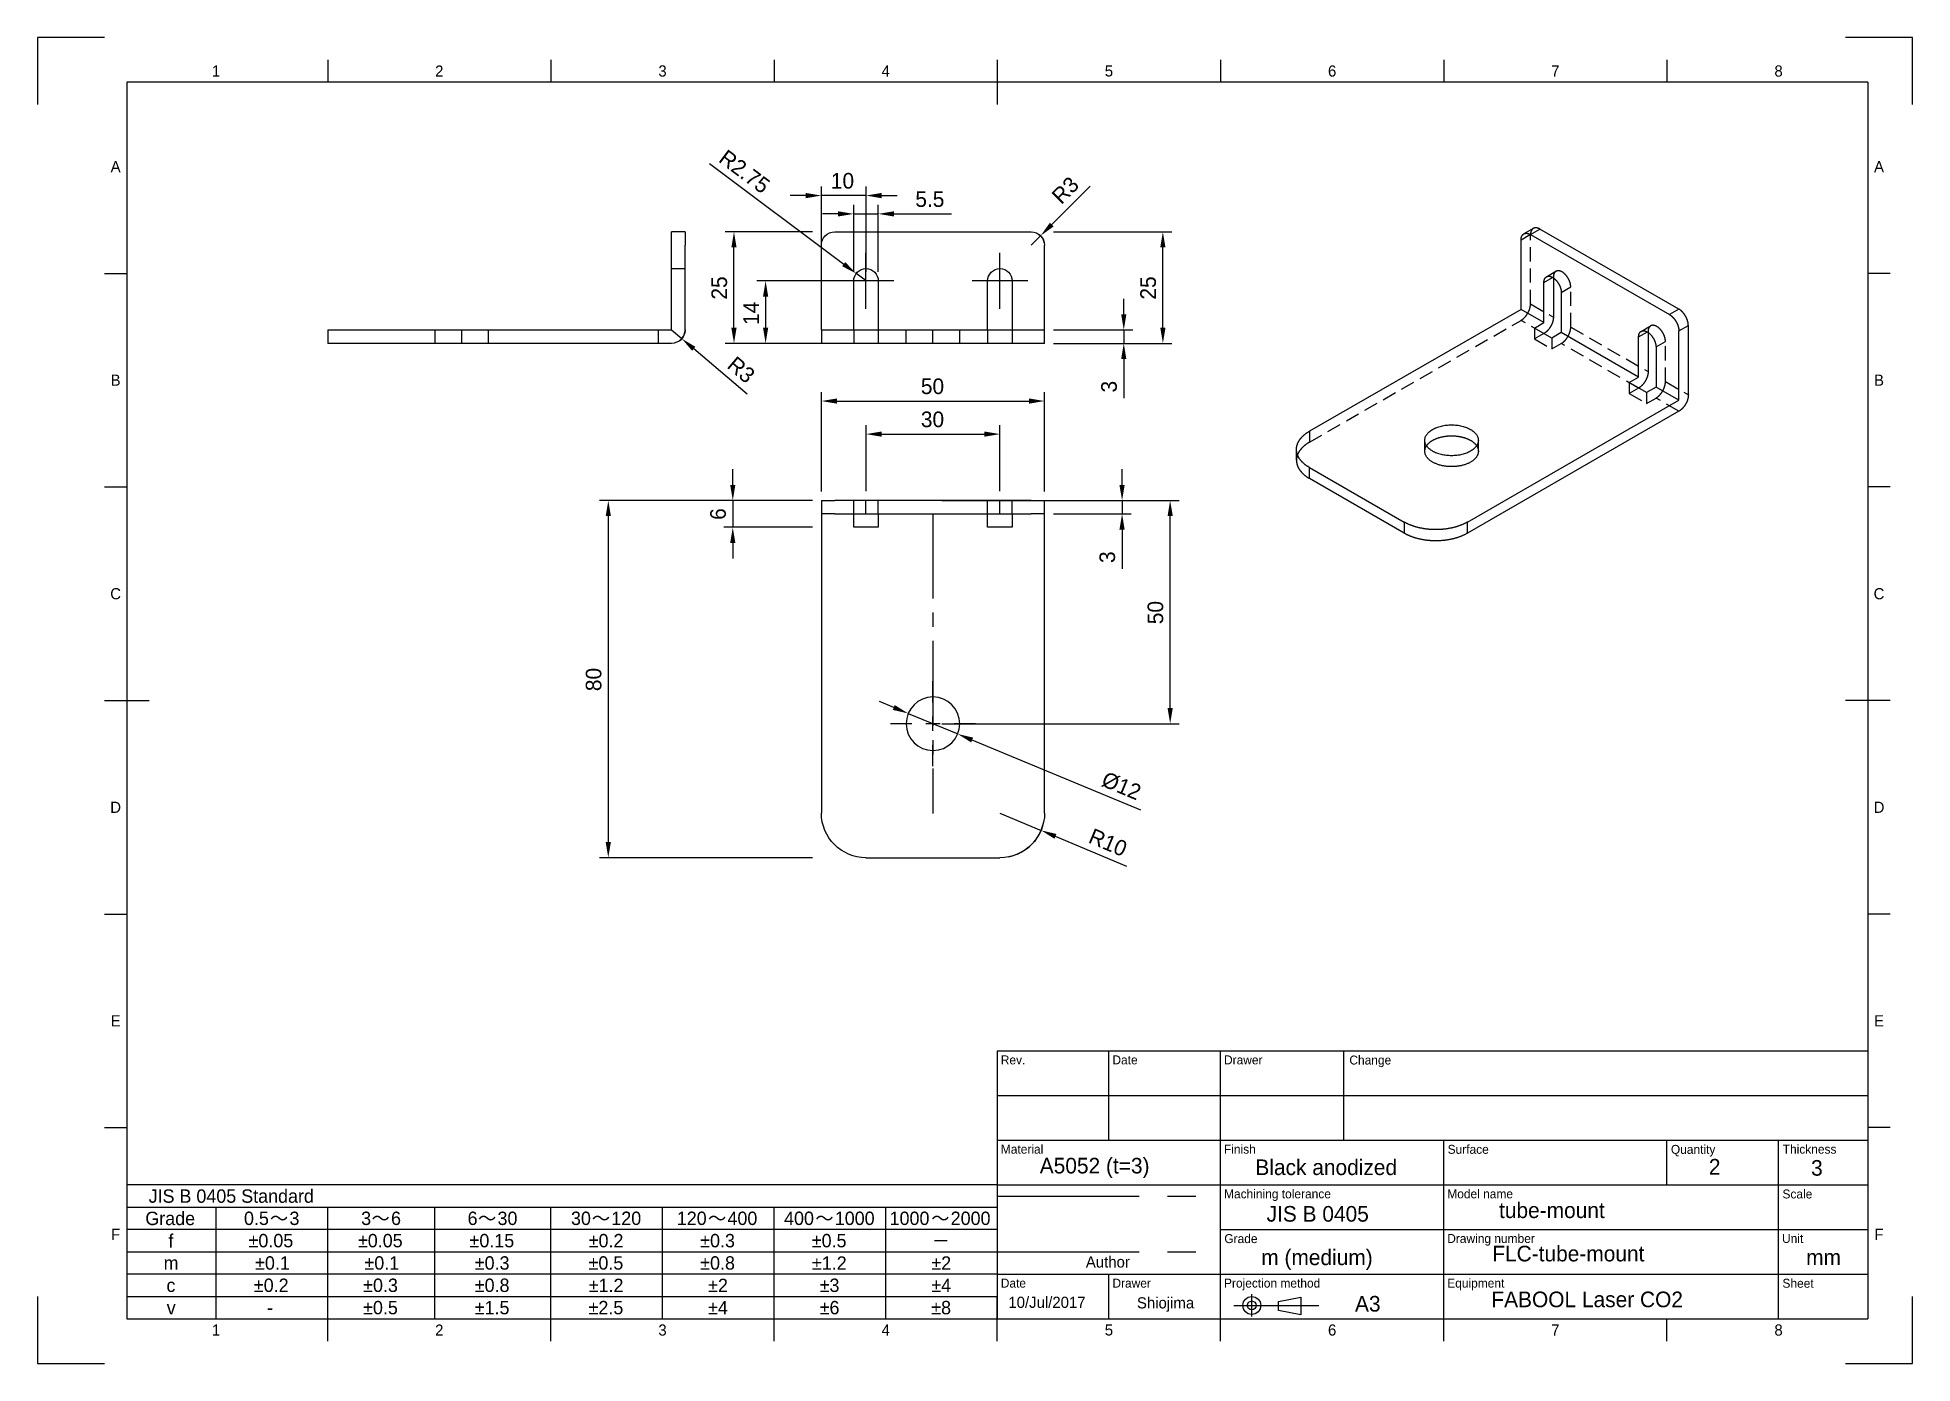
# Model space of a CAD drawing. Extents: x 0 to 420, y 0 to 297.
import ezdxf
from ezdxf.enums import TextEntityAlignment as Align

# ---------------------------------------------------------------- set-up
doc = ezdxf.new("R2010")
doc.units = 0
for name, pattern in [('CENTER', [50.8, 31.75, -6.35, 6.35, -6.35]), ('CENTER2', [28.575, 19.05, -3.175, 3.175, -3.175]), ('HIDDEN2', [4.7625, 3.175, -1.5875])]:
    doc.linetypes.add(name, pattern=pattern)
doc.layers.get('0').update_dxf_attribs({"linetype": 'CONTINUOUS'})
doc.layers.get('DEFPOINTS').update_dxf_attribs({"linetype": 'CONTINUOUS'})
for name, color, linetype in [('ANNOTATIONS', 7, 'CONTINUOUS'), ('BORDER', 7, 'CONTINUOUS'), ('CENTER_LINES', 7, 'CENTER2'), ('TITLEBLOCK', 7, 'CONTINUOUS'), ('可視', 7, 'CONTINUOUS'), ('狭い可視', 7, 'CONTINUOUS'), ('狭い隠線', 7, 'HIDDEN2'), ('隠線処理', 7, 'HIDDEN2')]:
    doc.layers.add(name, color=color, linetype=linetype)
doc.styles.add('FUSIONTITLE', font='txt')
doc.dimstyles.get("Standard").update_dxf_attribs({"dimtxt": 3.5, "dimasz": 0.18, "dimexe": 0.18, "dimexo": 0.0625, "dimgap": 0.09, "dimtad": 0, "dimtih": 1, "dimtoh": 1, "dimcen": 0.09, "dimazin": 3, "dimtfac": 1, "dimtofl": 0, "dimtmove": 0, "dimatfit": 3})

msp = doc.modelspace()

# ---------------------------------------------------------------- blocks, each defined once
blk = doc.blocks.new('CUSTOMOBJECTSINVIEWPORT9_0')
at = {"layer": '可視', "extrusion": (-0.707107, -0.407196, 0.578093)}
for p, q in [((335.07, 254.24), (332.95, 253.02)), ((334.45, 252.87), (365.56, 234.95)), ((367.68, 236.17), (336.57, 254.09)), ((332.33, 236.1), (332.33, 251.64)), ((337.46, 233.15), (337.46, 242.14)), ((339.58, 243.16), (339.58, 234.37)), ((341.34, 239.91), (341.34, 230.91)), ((332.33, 236.1), (284.95, 208.82)), ((337.46, 233.15), (332.33, 236.1)), ((335.33, 231.93), (337.46, 233.15)), ((339.22, 229.69), (335.33, 231.93)), ((367.68, 215.74), (367.68, 231.28)), ((369.81, 216.97), (369.81, 232.5)), ((341.34, 230.91), (339.22, 229.69)), ((358.67, 220.94), (341.34, 230.91)), ((358.67, 220.94), (358.67, 229.93)), ((360.79, 230.95), (360.79, 222.16)), ((362.56, 227.69), (362.56, 218.7)), ((356.55, 219.71), (358.67, 220.94)), ((360.44, 217.47), (356.55, 219.71)), ((362.56, 218.7), (360.44, 217.47)), ((367.68, 215.74), (362.56, 218.7)), ((320.31, 188.46), (367.68, 215.74)), ((367.68, 213.29), (320.31, 186.01)), ((282.02, 202.3), (282.02, 204.75)), ((284.95, 200.68), (306.17, 188.46)), ((306.17, 186.01), (284.95, 198.22))]:
    blk.add_line(p, q, dxfattribs=at)
at = {"layer": '可視'}
for points in [[(332.33, 251.64, 0), (332.33, 251.67, 0), (332.33, 251.7, 0), (332.33, 251.73, 0), (332.33, 251.76, 0), (332.33, 251.78, 0), (332.33, 251.81, 0), (332.34, 251.84, 0), (332.34, 251.87, 0), (332.34, 251.9, 0), (332.35, 251.93, 0), (332.35, 251.96, 0), (332.35, 251.98, 0), (332.36, 252.01, 0), (332.36, 252.04, 0), (332.37, 252.06, 0), (332.37, 252.09, 0), (332.38, 252.12, 0), (332.38, 252.15, 0), (332.39, 252.17, 0), (332.39, 252.2, 0), (332.4, 252.22, 0), (332.41, 252.25, 0), (332.41, 252.27, 0), (332.42, 252.3, 0), (332.43, 252.32, 0), (332.44, 252.34, 0), (332.44, 252.37, 0), (332.45, 252.39, 0), (332.46, 252.41, 0), (332.47, 252.44, 0), (332.48, 252.46, 0), (332.49, 252.48, 0), (332.5, 252.5, 0), (332.51, 252.53, 0), (332.52, 252.55, 0), (332.53, 252.57, 0), (332.54, 252.59, 0), (332.56, 252.61, 0), (332.57, 252.63, 0), (332.58, 252.65, 0), (332.59, 252.67, 0), (332.61, 252.69, 0), (332.62, 252.71, 0), (332.63, 252.72, 0), (332.64, 252.74, 0), (332.66, 252.76, 0), (332.67, 252.78, 0), (332.69, 252.79, 0), (332.7, 252.81, 0), (332.72, 252.83, 0), (332.73, 252.84, 0), (332.75, 252.86, 0), (332.76, 252.87, 0), (332.78, 252.89, 0), (332.79, 252.9, 0), (332.81, 252.92, 0), (332.83, 252.93, 0), (332.84, 252.94, 0), (332.86, 252.96, 0), (332.88, 252.97, 0), (332.9, 252.98, 0), (332.91, 252.99, 0), (332.93, 253, 0), (332.95, 253.01, 0), (332.97, 253.02, 0), (332.99, 253.03, 0), (333.01, 253.04, 0), (333.03, 253.05, 0), (333.05, 253.06, 0), (333.06, 253.07, 0), (333.08, 253.08, 0), (333.11, 253.09, 0), (333.12, 253.09, 0), (333.14, 253.1, 0), (333.17, 253.11, 0), (333.19, 253.11, 0), (333.21, 253.12, 0), (333.23, 253.12, 0), (333.25, 253.13, 0), (333.27, 253.13, 0), (333.29, 253.14, 0), (333.31, 253.14, 0), (333.34, 253.14, 0), (333.36, 253.15, 0), (333.38, 253.15, 0), (333.4, 253.15, 0), (333.43, 253.15, 0), (333.45, 253.15, 0), (333.47, 253.16, 0), (333.5, 253.16, 0), (333.52, 253.16, 0), (333.54, 253.16, 0), (333.57, 253.15, 0), (333.59, 253.15, 0), (333.61, 253.15, 0), (333.64, 253.15, 0), (333.66, 253.15, 0), (333.69, 253.14, 0), (333.71, 253.14, 0), (333.74, 253.14, 0), (333.76, 253.13, 0), (333.79, 253.13, 0), (333.81, 253.12, 0), (333.83, 253.12, 0), (333.86, 253.11, 0), (333.88, 253.1, 0), (333.91, 253.1, 0), (333.94, 253.09, 0), (333.96, 253.08, 0), (333.99, 253.08, 0), (334.01, 253.07, 0), (334.04, 253.06, 0), (334.06, 253.05, 0), (334.09, 253.04, 0), (334.11, 253.03, 0), (334.14, 253.02, 0), (334.17, 253.01, 0), (334.19, 253, 0), (334.22, 252.99, 0), (334.24, 252.98, 0), (334.27, 252.96, 0), (334.29, 252.95, 0), (334.32, 252.94, 0), (334.35, 252.93, 0), (334.37, 252.91, 0), (334.4, 252.9, 0), (334.42, 252.88, 0), (334.45, 252.87, 0)], [(336.57, 254.09, 0), (336.56, 254.1, 0), (336.55, 254.1, 0), (336.53, 254.11, 0), (336.52, 254.12, 0), (336.51, 254.13, 0), (336.49, 254.13, 0), (336.48, 254.14, 0), (336.47, 254.15, 0), (336.45, 254.15, 0), (336.44, 254.16, 0), (336.43, 254.17, 0), (336.42, 254.17, 0), (336.4, 254.18, 0), (336.39, 254.19, 0), (336.38, 254.19, 0), (336.36, 254.2, 0), (336.35, 254.2, 0), (336.34, 254.21, 0), (336.32, 254.22, 0), (336.31, 254.22, 0), (336.3, 254.23, 0), (336.29, 254.23, 0), (336.27, 254.24, 0), (336.26, 254.24, 0), (336.25, 254.25, 0), (336.24, 254.25, 0), (336.22, 254.26, 0), (336.21, 254.26, 0), (336.2, 254.27, 0), (336.18, 254.27, 0), (336.17, 254.28, 0), (336.16, 254.28, 0), (336.15, 254.28, 0), (336.13, 254.29, 0), (336.12, 254.29, 0), (336.11, 254.3, 0), (336.1, 254.3, 0), (336.08, 254.31, 0), (336.07, 254.31, 0), (336.06, 254.31, 0), (336.05, 254.32, 0), (336.03, 254.32, 0), (336.02, 254.32, 0), (336.01, 254.33, 0), (336, 254.33, 0), (335.98, 254.33, 0), (335.97, 254.34, 0), (335.96, 254.34, 0), (335.94, 254.34, 0), (335.93, 254.34, 0), (335.92, 254.35, 0), (335.91, 254.35, 0), (335.89, 254.35, 0), (335.88, 254.35, 0), (335.87, 254.36, 0), (335.86, 254.36, 0), (335.85, 254.36, 0), (335.83, 254.36, 0), (335.82, 254.36, 0), (335.81, 254.37, 0), (335.8, 254.37, 0), (335.79, 254.37, 0), (335.77, 254.37, 0), (335.76, 254.37, 0), (335.75, 254.37, 0), (335.74, 254.37, 0), (335.73, 254.37, 0), (335.71, 254.37, 0), (335.7, 254.38, 0), (335.69, 254.38, 0), (335.68, 254.38, 0), (335.67, 254.38, 0), (335.65, 254.38, 0), (335.64, 254.38, 0), (335.63, 254.38, 0), (335.62, 254.38, 0), (335.61, 254.38, 0), (335.6, 254.38, 0), (335.58, 254.38, 0), (335.57, 254.38, 0), (335.56, 254.38, 0), (335.55, 254.38, 0), (335.54, 254.37, 0), (335.53, 254.37, 0), (335.52, 254.37, 0), (335.51, 254.37, 0), (335.5, 254.37, 0), (335.48, 254.37, 0), (335.47, 254.37, 0), (335.46, 254.37, 0), (335.45, 254.37, 0), (335.44, 254.36, 0), (335.43, 254.36, 0), (335.42, 254.36, 0), (335.41, 254.36, 0), (335.4, 254.36, 0), (335.38, 254.35, 0), (335.37, 254.35, 0), (335.36, 254.35, 0), (335.35, 254.35, 0), (335.34, 254.34, 0), (335.33, 254.34, 0), (335.32, 254.34, 0), (335.31, 254.34, 0), (335.3, 254.33, 0), (335.29, 254.33, 0), (335.28, 254.33, 0), (335.27, 254.32, 0), (335.26, 254.32, 0), (335.25, 254.32, 0), (335.24, 254.31, 0), (335.23, 254.31, 0), (335.22, 254.31, 0), (335.21, 254.3, 0), (335.2, 254.3, 0), (335.19, 254.29, 0), (335.18, 254.29, 0), (335.17, 254.28, 0), (335.16, 254.28, 0), (335.15, 254.28, 0), (335.14, 254.27, 0), (335.13, 254.27, 0), (335.12, 254.26, 0), (335.11, 254.26, 0), (335.1, 254.25, 0), (335.09, 254.25, 0), (335.08, 254.24, 0), (335.07, 254.24, 0)], [(337.45, 242.15, 0), (337.46, 242.2, 0), (337.46, 242.25, 0), (337.46, 242.31, 0), (337.46, 242.36, 0), (337.47, 242.41, 0), (337.48, 242.46, 0), (337.48, 242.51, 0), (337.49, 242.56, 0), (337.5, 242.61, 0), (337.51, 242.66, 0), (337.53, 242.7, 0), (337.54, 242.75, 0), (337.55, 242.79, 0), (337.57, 242.84, 0), (337.59, 242.88, 0), (337.6, 242.92, 0), (337.62, 242.96, 0), (337.64, 243, 0), (337.66, 243.04, 0), (337.69, 243.07, 0), (337.71, 243.11, 0), (337.73, 243.14, 0), (337.76, 243.17, 0), (337.78, 243.21, 0), (337.81, 243.24, 0), (337.84, 243.26, 0), (337.87, 243.29, 0), (337.9, 243.32, 0), (337.93, 243.34, 0), (337.96, 243.36, 0), (337.99, 243.39, 0), (338.02, 243.41, 0), (338.06, 243.43, 0), (338.09, 243.44, 0), (338.13, 243.46, 0), (338.17, 243.47, 0), (338.2, 243.49, 0), (338.24, 243.5, 0), (338.28, 243.51, 0), (338.32, 243.52, 0), (338.36, 243.52, 0), (338.4, 243.53, 0), (338.44, 243.53, 0), (338.48, 243.53, 0), (338.53, 243.54, 0), (338.57, 243.54, 0), (338.61, 243.53, 0), (338.66, 243.53, 0), (338.7, 243.53, 0), (338.75, 243.52, 0), (338.79, 243.51, 0), (338.84, 243.5, 0), (338.88, 243.49, 0), (338.93, 243.48, 0), (338.97, 243.46, 0), (339.02, 243.45, 0), (339.07, 243.43, 0), (339.12, 243.41, 0), (339.16, 243.39, 0), (339.21, 243.37, 0), (339.26, 243.35, 0), (339.31, 243.32, 0), (339.35, 243.3, 0), (339.4, 243.27, 0), (339.45, 243.25, 0), (339.5, 243.22, 0), (339.54, 243.19, 0), (339.59, 243.15, 0), (339.64, 243.12, 0), (339.69, 243.08, 0), (339.73, 243.05, 0), (339.78, 243.01, 0), (339.83, 242.97, 0), (339.87, 242.93, 0), (339.92, 242.89, 0), (339.96, 242.85, 0), (340.01, 242.81, 0), (340.06, 242.76, 0), (340.1, 242.72, 0), (340.14, 242.67, 0), (340.19, 242.63, 0), (340.23, 242.58, 0), (340.27, 242.53, 0), (340.32, 242.48, 0), (340.36, 242.43, 0), (340.4, 242.38, 0), (340.44, 242.32, 0), (340.48, 242.27, 0), (340.52, 242.22, 0), (340.56, 242.16, 0), (340.6, 242.11, 0), (340.63, 242.05, 0), (340.67, 242, 0), (340.71, 241.94, 0), (340.74, 241.88, 0), (340.77, 241.82, 0), (340.81, 241.76, 0), (340.84, 241.71, 0), (340.87, 241.65, 0), (340.9, 241.59, 0), (340.93, 241.53, 0), (340.96, 241.47, 0), (340.99, 241.4, 0), (341.02, 241.34, 0), (341.04, 241.28, 0), (341.07, 241.22, 0), (341.09, 241.16, 0), (341.12, 241.1, 0), (341.14, 241.03, 0), (341.16, 240.97, 0), (341.18, 240.91, 0), (341.2, 240.85, 0), (341.21, 240.79, 0), (341.23, 240.73, 0), (341.25, 240.67, 0), (341.26, 240.61, 0), (341.27, 240.54, 0), (341.29, 240.49, 0), (341.3, 240.43, 0), (341.31, 240.37, 0), (341.32, 240.31, 0), (341.32, 240.25, 0), (341.33, 240.19, 0), (341.33, 240.13, 0), (341.34, 240.07, 0), (341.34, 240.02, 0), (341.34, 239.96, 0), (341.35, 239.91, 0)], [(369.81, 232.5, 0), (369.81, 232.53, 0), (369.81, 232.56, 0), (369.8, 232.59, 0), (369.8, 232.62, 0), (369.8, 232.65, 0), (369.8, 232.68, 0), (369.8, 232.71, 0), (369.8, 232.75, 0), (369.79, 232.78, 0), (369.79, 232.81, 0), (369.79, 232.84, 0), (369.78, 232.87, 0), (369.78, 232.9, 0), (369.77, 232.94, 0), (369.77, 232.97, 0), (369.76, 233, 0), (369.76, 233.03, 0), (369.75, 233.07, 0), (369.75, 233.1, 0), (369.74, 233.13, 0), (369.74, 233.16, 0), (369.73, 233.2, 0), (369.72, 233.23, 0), (369.71, 233.26, 0), (369.71, 233.3, 0), (369.7, 233.33, 0), (369.69, 233.36, 0), (369.68, 233.4, 0), (369.67, 233.43, 0), (369.66, 233.46, 0), (369.65, 233.5, 0), (369.64, 233.53, 0), (369.63, 233.56, 0), (369.62, 233.6, 0), (369.61, 233.63, 0), (369.6, 233.66, 0), (369.59, 233.7, 0), (369.58, 233.73, 0), (369.57, 233.77, 0), (369.56, 233.8, 0), (369.54, 233.83, 0), (369.53, 233.87, 0), (369.52, 233.9, 0), (369.5, 233.93, 0), (369.49, 233.97, 0), (369.48, 234, 0), (369.46, 234.03, 0), (369.45, 234.07, 0), (369.43, 234.1, 0), (369.42, 234.13, 0), (369.4, 234.17, 0), (369.39, 234.2, 0), (369.37, 234.23, 0), (369.36, 234.27, 0), (369.34, 234.3, 0), (369.32, 234.33, 0), (369.31, 234.37, 0), (369.29, 234.4, 0), (369.27, 234.43, 0), (369.26, 234.46, 0), (369.24, 234.5, 0), (369.22, 234.53, 0), (369.2, 234.56, 0), (369.18, 234.59, 0), (369.17, 234.62, 0), (369.15, 234.66, 0), (369.13, 234.69, 0), (369.11, 234.72, 0), (369.09, 234.75, 0), (369.07, 234.78, 0), (369.05, 234.81, 0), (369.03, 234.84, 0), (369.01, 234.87, 0), (368.99, 234.9, 0), (368.97, 234.93, 0), (368.95, 234.96, 0), (368.93, 234.99, 0), (368.91, 235.02, 0), (368.88, 235.05, 0), (368.86, 235.08, 0), (368.84, 235.11, 0), (368.82, 235.14, 0), (368.8, 235.17, 0), (368.77, 235.2, 0), (368.75, 235.22, 0), (368.73, 235.25, 0), (368.71, 235.28, 0), (368.68, 235.31, 0), (368.66, 235.34, 0), (368.64, 235.36, 0), (368.62, 235.39, 0), (368.59, 235.41, 0), (368.57, 235.44, 0), (368.54, 235.47, 0), (368.52, 235.49, 0), (368.5, 235.52, 0), (368.47, 235.54, 0), (368.45, 235.57, 0), (368.42, 235.59, 0), (368.4, 235.62, 0), (368.37, 235.64, 0), (368.35, 235.67, 0), (368.32, 235.69, 0), (368.3, 235.71, 0), (368.27, 235.74, 0), (368.25, 235.76, 0), (368.23, 235.78, 0), (368.2, 235.8, 0), (368.17, 235.82, 0), (368.15, 235.85, 0), (368.12, 235.87, 0), (368.1, 235.89, 0), (368.07, 235.91, 0), (368.05, 235.93, 0), (368.02, 235.95, 0), (368, 235.97, 0), (367.97, 235.99, 0), (367.94, 236, 0), (367.92, 236.02, 0), (367.89, 236.04, 0), (367.87, 236.06, 0), (367.84, 236.08, 0), (367.81, 236.09, 0), (367.79, 236.11, 0), (367.76, 236.13, 0), (367.74, 236.14, 0), (367.71, 236.16, 0), (367.68, 236.17, 0)], [(339.58, 234.37, 0), (339.58, 234.34, 0), (339.58, 234.31, 0), (339.57, 234.28, 0), (339.57, 234.25, 0), (339.57, 234.22, 0), (339.57, 234.19, 0), (339.57, 234.16, 0), (339.57, 234.13, 0), (339.56, 234.1, 0), (339.56, 234.06, 0), (339.56, 234.03, 0), (339.55, 234, 0), (339.55, 233.97, 0), (339.55, 233.94, 0), (339.54, 233.91, 0), (339.54, 233.87, 0), (339.53, 233.84, 0), (339.52, 233.81, 0), (339.52, 233.78, 0), (339.51, 233.74, 0), (339.51, 233.71, 0), (339.5, 233.68, 0), (339.49, 233.64, 0), (339.49, 233.61, 0), (339.48, 233.58, 0), (339.47, 233.54, 0), (339.46, 233.51, 0), (339.45, 233.48, 0), (339.44, 233.44, 0), (339.44, 233.41, 0), (339.43, 233.38, 0), (339.42, 233.34, 0), (339.41, 233.31, 0), (339.4, 233.28, 0), (339.38, 233.24, 0), (339.37, 233.21, 0), (339.36, 233.18, 0), (339.35, 233.14, 0), (339.34, 233.11, 0), (339.33, 233.08, 0), (339.31, 233.04, 0), (339.3, 233.01, 0), (339.29, 232.98, 0), (339.28, 232.94, 0), (339.26, 232.91, 0), (339.25, 232.88, 0), (339.24, 232.84, 0), (339.22, 232.81, 0), (339.21, 232.78, 0), (339.19, 232.74, 0), (339.18, 232.71, 0), (339.16, 232.68, 0), (339.15, 232.64, 0), (339.13, 232.61, 0), (339.11, 232.58, 0), (339.1, 232.54, 0), (339.08, 232.51, 0), (339.06, 232.48, 0), (339.05, 232.45, 0), (339.03, 232.41, 0), (339.01, 232.38, 0), (339, 232.35, 0), (338.98, 232.32, 0), (338.96, 232.29, 0), (338.94, 232.25, 0), (338.92, 232.22, 0), (338.9, 232.19, 0), (338.88, 232.16, 0), (338.86, 232.13, 0), (338.84, 232.1, 0), (338.82, 232.07, 0), (338.81, 232.04, 0), (338.79, 232.01, 0), (338.76, 231.97, 0), (338.74, 231.94, 0), (338.72, 231.91, 0), (338.7, 231.88, 0), (338.68, 231.85, 0), (338.66, 231.83, 0), (338.64, 231.8, 0), (338.62, 231.77, 0), (338.6, 231.74, 0), (338.57, 231.71, 0), (338.55, 231.68, 0), (338.53, 231.65, 0), (338.51, 231.63, 0), (338.48, 231.6, 0), (338.46, 231.57, 0), (338.44, 231.54, 0), (338.41, 231.52, 0), (338.39, 231.49, 0), (338.37, 231.46, 0), (338.34, 231.44, 0), (338.32, 231.41, 0), (338.3, 231.38, 0), (338.27, 231.36, 0), (338.25, 231.33, 0), (338.23, 231.31, 0), (338.2, 231.28, 0), (338.18, 231.26, 0), (338.15, 231.24, 0), (338.13, 231.21, 0), (338.1, 231.19, 0), (338.08, 231.16, 0), (338.05, 231.14, 0), (338.03, 231.12, 0), (338, 231.1, 0), (337.98, 231.07, 0), (337.95, 231.05, 0), (337.93, 231.03, 0), (337.9, 231.01, 0), (337.88, 230.99, 0), (337.85, 230.97, 0), (337.82, 230.95, 0), (337.8, 230.93, 0), (337.77, 230.91, 0), (337.75, 230.89, 0), (337.72, 230.87, 0), (337.7, 230.85, 0), (337.67, 230.84, 0), (337.64, 230.82, 0), (337.62, 230.8, 0), (337.59, 230.78, 0), (337.57, 230.77, 0), (337.54, 230.75, 0), (337.52, 230.74, 0), (337.49, 230.72, 0), (337.46, 230.7, 0)], [(358.67, 229.93, 0), (358.67, 229.98, 0), (358.67, 230.04, 0), (358.67, 230.09, 0), (358.68, 230.14, 0), (358.68, 230.2, 0), (358.69, 230.25, 0), (358.7, 230.3, 0), (358.71, 230.35, 0), (358.72, 230.39, 0), (358.73, 230.44, 0), (358.74, 230.49, 0), (358.75, 230.53, 0), (358.77, 230.58, 0), (358.78, 230.62, 0), (358.8, 230.66, 0), (358.82, 230.7, 0), (358.83, 230.74, 0), (358.86, 230.78, 0), (358.88, 230.82, 0), (358.9, 230.86, 0), (358.92, 230.89, 0), (358.94, 230.93, 0), (358.97, 230.96, 0), (359, 230.99, 0), (359.02, 231.02, 0), (359.05, 231.05, 0), (359.08, 231.07, 0), (359.11, 231.1, 0), (359.14, 231.12, 0), (359.17, 231.15, 0), (359.2, 231.17, 0), (359.24, 231.19, 0), (359.27, 231.21, 0), (359.31, 231.23, 0), (359.34, 231.24, 0), (359.38, 231.26, 0), (359.42, 231.27, 0), (359.45, 231.28, 0), (359.49, 231.29, 0), (359.53, 231.3, 0), (359.57, 231.31, 0), (359.61, 231.31, 0), (359.65, 231.32, 0), (359.7, 231.32, 0), (359.74, 231.32, 0), (359.78, 231.32, 0), (359.82, 231.32, 0), (359.87, 231.31, 0), (359.91, 231.31, 0), (359.96, 231.3, 0), (360, 231.29, 0), (360.05, 231.28, 0), (360.1, 231.27, 0), (360.14, 231.26, 0), (360.19, 231.25, 0), (360.23, 231.23, 0), (360.28, 231.22, 0), (360.33, 231.2, 0), (360.38, 231.18, 0), (360.42, 231.16, 0), (360.47, 231.13, 0), (360.52, 231.11, 0), (360.56, 231.08, 0), (360.61, 231.06, 0), (360.66, 231.03, 0), (360.71, 231, 0), (360.76, 230.97, 0), (360.8, 230.94, 0), (360.85, 230.9, 0), (360.9, 230.87, 0), (360.95, 230.83, 0), (360.99, 230.8, 0), (361.04, 230.76, 0), (361.09, 230.72, 0), (361.13, 230.68, 0), (361.18, 230.63, 0), (361.22, 230.59, 0), (361.27, 230.55, 0), (361.31, 230.5, 0), (361.36, 230.46, 0), (361.4, 230.41, 0), (361.44, 230.36, 0), (361.49, 230.31, 0), (361.53, 230.26, 0), (361.57, 230.21, 0), (361.61, 230.16, 0), (361.65, 230.11, 0), (361.69, 230.06, 0), (361.73, 230, 0), (361.77, 229.95, 0), (361.81, 229.89, 0), (361.85, 229.84, 0), (361.88, 229.78, 0), (361.92, 229.72, 0), (361.95, 229.66, 0), (361.99, 229.61, 0), (362.02, 229.55, 0), (362.05, 229.49, 0), (362.09, 229.43, 0), (362.12, 229.37, 0), (362.15, 229.31, 0), (362.18, 229.25, 0), (362.2, 229.19, 0), (362.23, 229.13, 0), (362.26, 229.07, 0), (362.28, 229, 0), (362.31, 228.94, 0), (362.33, 228.88, 0), (362.35, 228.82, 0), (362.37, 228.76, 0), (362.39, 228.7, 0), (362.41, 228.63, 0), (362.43, 228.57, 0), (362.44, 228.51, 0), (362.46, 228.45, 0), (362.47, 228.39, 0), (362.49, 228.33, 0), (362.5, 228.27, 0), (362.51, 228.21, 0), (362.52, 228.15, 0), (362.53, 228.09, 0), (362.54, 228.03, 0), (362.54, 227.97, 0), (362.55, 227.91, 0), (362.55, 227.86, 0), (362.56, 227.8, 0), (362.56, 227.75, 0), (362.56, 227.69, 0)], [(365.56, 234.95, 0), (365.59, 234.94, 0), (365.62, 234.92, 0), (365.64, 234.91, 0), (365.67, 234.89, 0), (365.69, 234.87, 0), (365.72, 234.85, 0), (365.75, 234.84, 0), (365.77, 234.82, 0), (365.8, 234.8, 0), (365.82, 234.78, 0), (365.85, 234.76, 0), (365.87, 234.75, 0), (365.9, 234.73, 0), (365.93, 234.71, 0), (365.95, 234.69, 0), (365.98, 234.67, 0), (366, 234.65, 0), (366.03, 234.62, 0), (366.05, 234.6, 0), (366.08, 234.58, 0), (366.1, 234.56, 0), (366.13, 234.54, 0), (366.15, 234.51, 0), (366.18, 234.49, 0), (366.2, 234.47, 0), (366.23, 234.44, 0), (366.25, 234.42, 0), (366.28, 234.4, 0), (366.3, 234.37, 0), (366.33, 234.35, 0), (366.35, 234.32, 0), (366.38, 234.3, 0), (366.4, 234.27, 0), (366.42, 234.25, 0), (366.45, 234.22, 0), (366.47, 234.19, 0), (366.49, 234.17, 0), (366.52, 234.14, 0), (366.54, 234.11, 0), (366.56, 234.09, 0), (366.59, 234.06, 0), (366.61, 234.03, 0), (366.63, 234, 0), (366.65, 233.97, 0), (366.68, 233.95, 0), (366.7, 233.92, 0), (366.72, 233.89, 0), (366.74, 233.86, 0), (366.76, 233.83, 0), (366.78, 233.8, 0), (366.81, 233.77, 0), (366.83, 233.74, 0), (366.85, 233.71, 0), (366.87, 233.68, 0), (366.89, 233.65, 0), (366.91, 233.62, 0), (366.93, 233.59, 0), (366.95, 233.56, 0), (366.97, 233.53, 0), (366.99, 233.5, 0), (367.01, 233.46, 0), (367.03, 233.43, 0), (367.04, 233.4, 0), (367.06, 233.37, 0), (367.08, 233.34, 0), (367.1, 233.31, 0), (367.12, 233.27, 0), (367.13, 233.24, 0), (367.15, 233.21, 0), (367.17, 233.18, 0), (367.19, 233.14, 0), (367.2, 233.11, 0), (367.22, 233.08, 0), (367.24, 233.04, 0), (367.25, 233.01, 0), (367.27, 232.98, 0), (367.28, 232.95, 0), (367.3, 232.91, 0), (367.31, 232.88, 0), (367.33, 232.85, 0), (367.34, 232.81, 0), (367.36, 232.78, 0), (367.37, 232.75, 0), (367.38, 232.71, 0), (367.4, 232.68, 0), (367.41, 232.65, 0), (367.42, 232.61, 0), (367.43, 232.58, 0), (367.45, 232.54, 0), (367.46, 232.51, 0), (367.47, 232.48, 0), (367.48, 232.44, 0), (367.49, 232.41, 0), (367.5, 232.38, 0), (367.51, 232.34, 0), (367.52, 232.31, 0), (367.53, 232.28, 0), (367.54, 232.24, 0), (367.55, 232.21, 0), (367.56, 232.18, 0), (367.57, 232.14, 0), (367.58, 232.11, 0), (367.58, 232.07, 0), (367.59, 232.04, 0), (367.6, 232.01, 0), (367.61, 231.98, 0), (367.61, 231.94, 0), (367.62, 231.91, 0), (367.63, 231.88, 0), (367.63, 231.84, 0), (367.64, 231.81, 0), (367.64, 231.78, 0), (367.65, 231.75, 0), (367.65, 231.72, 0), (367.66, 231.68, 0), (367.66, 231.65, 0), (367.67, 231.62, 0), (367.67, 231.59, 0), (367.67, 231.56, 0), (367.67, 231.52, 0), (367.68, 231.49, 0), (367.68, 231.46, 0), (367.68, 231.43, 0), (367.68, 231.4, 0), (367.68, 231.37, 0), (367.68, 231.34, 0), (367.68, 231.31, 0), (367.68, 231.28, 0)], [(360.79, 222.16, 0), (360.79, 222.13, 0), (360.79, 222.1, 0), (360.79, 222.07, 0), (360.79, 222.04, 0), (360.79, 222, 0), (360.78, 221.97, 0), (360.78, 221.94, 0), (360.78, 221.91, 0), (360.78, 221.88, 0), (360.77, 221.85, 0), (360.77, 221.82, 0), (360.77, 221.78, 0), (360.76, 221.75, 0), (360.76, 221.72, 0), (360.75, 221.69, 0), (360.75, 221.66, 0), (360.74, 221.62, 0), (360.74, 221.59, 0), (360.73, 221.56, 0), (360.73, 221.53, 0), (360.72, 221.49, 0), (360.71, 221.46, 0), (360.71, 221.43, 0), (360.7, 221.4, 0), (360.69, 221.36, 0), (360.68, 221.33, 0), (360.68, 221.29, 0), (360.67, 221.26, 0), (360.66, 221.23, 0), (360.65, 221.19, 0), (360.64, 221.16, 0), (360.63, 221.13, 0), (360.62, 221.09, 0), (360.61, 221.06, 0), (360.6, 221.03, 0), (360.59, 220.99, 0), (360.58, 220.96, 0), (360.56, 220.93, 0), (360.55, 220.89, 0), (360.54, 220.86, 0), (360.53, 220.83, 0), (360.52, 220.79, 0), (360.5, 220.76, 0), (360.49, 220.73, 0), (360.48, 220.69, 0), (360.46, 220.66, 0), (360.45, 220.63, 0), (360.43, 220.59, 0), (360.42, 220.56, 0), (360.4, 220.53, 0), (360.39, 220.49, 0), (360.38, 220.46, 0), (360.36, 220.43, 0), (360.34, 220.39, 0), (360.33, 220.36, 0), (360.31, 220.33, 0), (360.29, 220.3, 0), (360.28, 220.26, 0), (360.26, 220.23, 0), (360.24, 220.2, 0), (360.23, 220.17, 0), (360.21, 220.13, 0), (360.19, 220.1, 0), (360.17, 220.07, 0), (360.15, 220.04, 0), (360.13, 220.01, 0), (360.12, 219.97, 0), (360.1, 219.94, 0), (360.08, 219.91, 0), (360.06, 219.88, 0), (360.04, 219.85, 0), (360.02, 219.82, 0), (360, 219.79, 0), (359.98, 219.76, 0), (359.96, 219.73, 0), (359.94, 219.7, 0), (359.92, 219.67, 0), (359.89, 219.64, 0), (359.87, 219.61, 0), (359.85, 219.58, 0), (359.83, 219.55, 0), (359.81, 219.52, 0), (359.79, 219.49, 0), (359.76, 219.47, 0), (359.74, 219.44, 0), (359.72, 219.41, 0), (359.7, 219.38, 0), (359.67, 219.35, 0), (359.65, 219.33, 0), (359.63, 219.3, 0), (359.6, 219.27, 0), (359.58, 219.25, 0), (359.56, 219.22, 0), (359.53, 219.19, 0), (359.51, 219.17, 0), (359.49, 219.14, 0), (359.46, 219.12, 0), (359.44, 219.09, 0), (359.41, 219.07, 0), (359.39, 219.04, 0), (359.37, 219.02, 0), (359.34, 219, 0), (359.32, 218.97, 0), (359.29, 218.95, 0), (359.27, 218.93, 0), (359.24, 218.9, 0), (359.22, 218.88, 0), (359.19, 218.86, 0), (359.17, 218.84, 0), (359.14, 218.82, 0), (359.12, 218.79, 0), (359.09, 218.77, 0), (359.06, 218.75, 0), (359.04, 218.73, 0), (359.01, 218.71, 0), (358.99, 218.69, 0), (358.96, 218.68, 0), (358.94, 218.66, 0), (358.91, 218.64, 0), (358.88, 218.62, 0), (358.86, 218.6, 0), (358.83, 218.59, 0), (358.81, 218.57, 0), (358.78, 218.55, 0), (358.75, 218.53, 0), (358.73, 218.52, 0), (358.7, 218.5, 0), (358.68, 218.49, 0)], [(369.81, 216.97, 0), (369.81, 216.94, 0), (369.81, 216.91, 0), (369.8, 216.87, 0), (369.8, 216.84, 0), (369.8, 216.81, 0), (369.8, 216.78, 0), (369.8, 216.75, 0), (369.8, 216.72, 0), (369.79, 216.69, 0), (369.79, 216.66, 0), (369.79, 216.62, 0), (369.78, 216.59, 0), (369.78, 216.56, 0), (369.77, 216.53, 0), (369.77, 216.5, 0), (369.76, 216.46, 0), (369.76, 216.43, 0), (369.75, 216.4, 0), (369.75, 216.37, 0), (369.74, 216.33, 0), (369.74, 216.3, 0), (369.73, 216.27, 0), (369.72, 216.23, 0), (369.71, 216.2, 0), (369.71, 216.17, 0), (369.7, 216.13, 0), (369.69, 216.1, 0), (369.68, 216.07, 0), (369.67, 216.03, 0), (369.66, 216, 0), (369.65, 215.97, 0), (369.64, 215.93, 0), (369.63, 215.9, 0), (369.62, 215.87, 0), (369.61, 215.83, 0), (369.6, 215.8, 0), (369.59, 215.77, 0), (369.58, 215.73, 0), (369.57, 215.7, 0), (369.56, 215.66, 0), (369.54, 215.63, 0), (369.53, 215.6, 0), (369.52, 215.56, 0), (369.5, 215.53, 0), (369.49, 215.5, 0), (369.48, 215.46, 0), (369.46, 215.43, 0), (369.45, 215.4, 0), (369.43, 215.36, 0), (369.42, 215.33, 0), (369.4, 215.3, 0), (369.39, 215.26, 0), (369.37, 215.23, 0), (369.36, 215.2, 0), (369.34, 215.16, 0), (369.32, 215.13, 0), (369.31, 215.1, 0), (369.29, 215.07, 0), (369.27, 215.03, 0), (369.26, 215, 0), (369.24, 214.97, 0), (369.22, 214.94, 0), (369.2, 214.91, 0), (369.18, 214.87, 0), (369.17, 214.84, 0), (369.15, 214.81, 0), (369.13, 214.78, 0), (369.11, 214.75, 0), (369.09, 214.72, 0), (369.07, 214.69, 0), (369.05, 214.65, 0), (369.03, 214.62, 0), (369.01, 214.59, 0), (368.99, 214.56, 0), (368.97, 214.53, 0), (368.95, 214.5, 0), (368.93, 214.47, 0), (368.91, 214.44, 0), (368.88, 214.41, 0), (368.86, 214.38, 0), (368.84, 214.35, 0), (368.82, 214.32, 0), (368.8, 214.3, 0), (368.77, 214.27, 0), (368.75, 214.24, 0), (368.73, 214.21, 0), (368.71, 214.18, 0), (368.68, 214.16, 0), (368.66, 214.13, 0), (368.64, 214.1, 0), (368.62, 214.08, 0), (368.59, 214.05, 0), (368.57, 214.02, 0), (368.54, 214, 0), (368.52, 213.97, 0), (368.5, 213.94, 0), (368.47, 213.92, 0), (368.45, 213.9, 0), (368.42, 213.87, 0), (368.4, 213.85, 0), (368.37, 213.82, 0), (368.35, 213.8, 0), (368.32, 213.78, 0), (368.3, 213.75, 0), (368.27, 213.73, 0), (368.25, 213.71, 0), (368.23, 213.68, 0), (368.2, 213.66, 0), (368.17, 213.64, 0), (368.15, 213.62, 0), (368.12, 213.6, 0), (368.1, 213.58, 0), (368.07, 213.56, 0), (368.05, 213.54, 0), (368.02, 213.52, 0), (368, 213.5, 0), (367.97, 213.48, 0), (367.94, 213.46, 0), (367.92, 213.44, 0), (367.89, 213.42, 0), (367.87, 213.41, 0), (367.84, 213.39, 0), (367.81, 213.37, 0), (367.79, 213.35, 0), (367.76, 213.34, 0), (367.74, 213.32, 0), (367.71, 213.31, 0), (367.68, 213.29, 0)], [(321.01, 204.34, 0), (320.8, 204.23, 0), (320.58, 204.12, 0), (320.35, 204.01, 0), (320.11, 203.91, 0), (319.86, 203.82, 0), (319.6, 203.74, 0), (319.34, 203.66, 0), (319.07, 203.59, 0), (318.79, 203.53, 0), (318.51, 203.48, 0), (318.23, 203.43, 0), (317.94, 203.4, 0), (317.65, 203.37, 0), (317.36, 203.35, 0), (317.07, 203.34, 0), (316.77, 203.33, 0), (316.48, 203.34, 0), (316.18, 203.35, 0), (315.89, 203.37, 0), (315.6, 203.4, 0), (315.31, 203.43, 0), (315.03, 203.48, 0), (314.75, 203.53, 0), (314.48, 203.59, 0), (314.21, 203.66, 0), (313.94, 203.74, 0), (313.69, 203.82, 0), (313.44, 203.91, 0), (313.2, 204.01, 0), (312.97, 204.12, 0), (312.74, 204.23, 0), (312.53, 204.34, 0), (312.33, 204.47, 0), (312.13, 204.59, 0), (311.95, 204.73, 0), (311.78, 204.87, 0), (311.63, 205.01, 0), (311.48, 205.16, 0), (311.35, 205.31, 0), (311.23, 205.46, 0), (311.12, 205.62, 0), (311.03, 205.78, 0), (310.95, 205.95, 0), (310.89, 206.11, 0), (310.84, 206.28, 0), (310.8, 206.45, 0), (310.78, 206.62, 0), (310.77, 206.79, 0), (310.78, 206.96, 0), (310.8, 207.12, 0), (310.84, 207.29, 0), (310.89, 207.46, 0), (310.95, 207.62, 0), (311.03, 207.79, 0), (311.12, 207.95, 0), (311.23, 208.11, 0), (311.35, 208.26, 0), (311.48, 208.41, 0), (311.63, 208.56, 0), (311.78, 208.71, 0), (311.95, 208.84, 0), (312.13, 208.98, 0), (312.33, 209.11, 0), (312.53, 209.23, 0), (312.74, 209.35, 0), (312.97, 209.46, 0), (313.2, 209.56, 0), (313.44, 209.66, 0), (313.69, 209.75, 0), (313.94, 209.83, 0), (314.21, 209.91, 0), (314.48, 209.98, 0), (314.75, 210.04, 0), (315.03, 210.09, 0), (315.31, 210.14, 0), (315.6, 210.17, 0), (315.89, 210.2, 0), (316.18, 210.22, 0), (316.48, 210.24, 0), (316.77, 210.24, 0), (317.07, 210.24, 0), (317.36, 210.22, 0), (317.65, 210.2, 0), (317.94, 210.17, 0), (318.23, 210.14, 0), (318.51, 210.09, 0), (318.79, 210.04, 0), (319.07, 209.98, 0), (319.34, 209.91, 0), (319.6, 209.83, 0), (319.86, 209.75, 0), (320.11, 209.66, 0), (320.35, 209.56, 0), (320.58, 209.46, 0), (320.8, 209.35, 0), (321.01, 209.23, 0), (321.22, 209.11, 0), (321.41, 208.98, 0), (321.59, 208.84, 0), (321.76, 208.71, 0), (321.92, 208.56, 0), (322.06, 208.41, 0), (322.2, 208.26, 0), (322.32, 208.11, 0), (322.42, 207.95, 0), (322.51, 207.79, 0), (322.59, 207.62, 0), (322.66, 207.46, 0), (322.71, 207.29, 0), (322.74, 207.12, 0), (322.76, 206.96, 0), (322.77, 206.79, 0), (322.76, 206.62, 0), (322.74, 206.45, 0), (322.71, 206.28, 0), (322.66, 206.11, 0), (322.59, 205.95, 0), (322.51, 205.78, 0), (322.42, 205.62, 0), (322.32, 205.46, 0), (322.2, 205.31, 0), (322.06, 205.16, 0), (321.92, 205.01, 0), (321.76, 204.87, 0), (321.59, 204.73, 0), (321.41, 204.59, 0), (321.22, 204.47, 0), (321.01, 204.34, 0)], [(284.95, 200.68, 0), (284.87, 200.73, 0), (284.78, 200.78, 0), (284.7, 200.83, 0), (284.61, 200.88, 0), (284.53, 200.94, 0), (284.45, 200.99, 0), (284.37, 201.04, 0), (284.29, 201.1, 0), (284.22, 201.15, 0), (284.14, 201.21, 0), (284.06, 201.26, 0), (283.99, 201.32, 0), (283.92, 201.38, 0), (283.85, 201.43, 0), (283.78, 201.49, 0), (283.71, 201.55, 0), (283.64, 201.61, 0), (283.57, 201.67, 0), (283.51, 201.73, 0), (283.45, 201.79, 0), (283.38, 201.85, 0), (283.32, 201.91, 0), (283.26, 201.97, 0), (283.2, 202.03, 0), (283.15, 202.1, 0), (283.09, 202.16, 0), (283.04, 202.22, 0), (282.98, 202.29, 0), (282.93, 202.35, 0), (282.88, 202.42, 0), (282.83, 202.48, 0), (282.79, 202.55, 0), (282.74, 202.61, 0), (282.69, 202.68, 0), (282.65, 202.74, 0), (282.61, 202.81, 0), (282.57, 202.88, 0), (282.53, 202.94, 0), (282.49, 203.01, 0), (282.45, 203.08, 0), (282.42, 203.15, 0), (282.39, 203.21, 0), (282.35, 203.28, 0), (282.32, 203.35, 0), (282.29, 203.42, 0), (282.27, 203.49, 0), (282.24, 203.56, 0), (282.22, 203.63, 0), (282.19, 203.7, 0), (282.17, 203.76, 0), (282.15, 203.84, 0), (282.13, 203.91, 0), (282.12, 203.97, 0), (282.1, 204.04, 0), (282.08, 204.12, 0), (282.07, 204.19, 0), (282.06, 204.26, 0), (282.05, 204.33, 0), (282.04, 204.4, 0), (282.04, 204.47, 0), (282.03, 204.54, 0), (282.03, 204.61, 0), (282.02, 204.68, 0), (282.02, 204.75, 0), (282.02, 204.82, 0), (282.03, 204.89, 0), (282.03, 204.96, 0), (282.04, 205.03, 0), (282.04, 205.1, 0), (282.05, 205.17, 0), (282.06, 205.24, 0), (282.07, 205.31, 0), (282.08, 205.38, 0), (282.1, 205.46, 0), (282.12, 205.53, 0), (282.13, 205.59, 0), (282.15, 205.66, 0), (282.17, 205.73, 0), (282.19, 205.8, 0), (282.22, 205.87, 0), (282.24, 205.94, 0), (282.27, 206.01, 0), (282.29, 206.08, 0), (282.32, 206.15, 0), (282.35, 206.22, 0), (282.39, 206.29, 0), (282.42, 206.35, 0), (282.45, 206.42, 0), (282.49, 206.49, 0), (282.53, 206.56, 0), (282.57, 206.62, 0), (282.61, 206.69, 0), (282.65, 206.76, 0), (282.69, 206.82, 0), (282.74, 206.89, 0), (282.79, 206.95, 0), (282.83, 207.02, 0), (282.88, 207.08, 0), (282.93, 207.15, 0), (282.98, 207.21, 0), (283.04, 207.28, 0), (283.09, 207.34, 0), (283.15, 207.4, 0), (283.2, 207.46, 0), (283.26, 207.53, 0), (283.32, 207.59, 0), (283.38, 207.65, 0), (283.45, 207.71, 0), (283.51, 207.77, 0), (283.57, 207.83, 0), (283.64, 207.89, 0), (283.71, 207.95, 0), (283.78, 208.01, 0), (283.85, 208.07, 0), (283.92, 208.12, 0), (283.99, 208.18, 0), (284.06, 208.24, 0), (284.14, 208.29, 0), (284.22, 208.35, 0), (284.29, 208.4, 0), (284.37, 208.46, 0), (284.45, 208.51, 0), (284.53, 208.56, 0), (284.61, 208.62, 0), (284.7, 208.67, 0), (284.78, 208.72, 0), (284.87, 208.77, 0), (284.95, 208.82, 0)], [(311.16, 205.56, 0), (311.2, 205.62, 0), (311.25, 205.68, 0), (311.29, 205.74, 0), (311.34, 205.8, 0), (311.39, 205.86, 0), (311.44, 205.92, 0), (311.49, 205.97, 0), (311.55, 206.03, 0), (311.6, 206.09, 0), (311.66, 206.14, 0), (311.72, 206.2, 0), (311.79, 206.25, 0), (311.85, 206.31, 0), (311.91, 206.36, 0), (311.98, 206.41, 0), (312.05, 206.47, 0), (312.12, 206.52, 0), (312.19, 206.57, 0), (312.27, 206.62, 0), (312.34, 206.66, 0), (312.42, 206.71, 0), (312.5, 206.76, 0), (312.58, 206.8, 0), (312.66, 206.85, 0), (312.74, 206.89, 0), (312.83, 206.94, 0), (312.92, 206.98, 0), (313, 207.02, 0), (313.09, 207.06, 0), (313.18, 207.1, 0), (313.27, 207.14, 0), (313.37, 207.18, 0), (313.46, 207.21, 0), (313.55, 207.25, 0), (313.65, 207.28, 0), (313.75, 207.32, 0), (313.85, 207.35, 0), (313.94, 207.38, 0), (314.05, 207.41, 0), (314.15, 207.44, 0), (314.25, 207.47, 0), (314.35, 207.5, 0), (314.46, 207.52, 0), (314.56, 207.54, 0), (314.67, 207.57, 0), (314.77, 207.59, 0), (314.88, 207.61, 0), (314.99, 207.63, 0), (315.1, 207.65, 0), (315.21, 207.67, 0), (315.31, 207.69, 0), (315.43, 207.7, 0), (315.54, 207.71, 0), (315.65, 207.73, 0), (315.76, 207.74, 0), (315.87, 207.75, 0), (315.98, 207.76, 0), (316.1, 207.77, 0), (316.21, 207.77, 0), (316.32, 207.78, 0), (316.43, 207.78, 0), (316.55, 207.79, 0), (316.66, 207.79, 0), (316.77, 207.79, 0), (316.89, 207.79, 0), (317, 207.79, 0), (317.11, 207.78, 0), (317.23, 207.78, 0), (317.34, 207.77, 0), (317.45, 207.77, 0), (317.56, 207.76, 0), (317.68, 207.75, 0), (317.79, 207.74, 0), (317.9, 207.73, 0), (318.01, 207.71, 0), (318.12, 207.7, 0), (318.23, 207.69, 0), (318.34, 207.67, 0), (318.45, 207.65, 0), (318.56, 207.63, 0), (318.67, 207.61, 0), (318.77, 207.59, 0), (318.88, 207.57, 0), (318.98, 207.54, 0), (319.09, 207.52, 0), (319.19, 207.5, 0), (319.3, 207.47, 0), (319.4, 207.44, 0), (319.5, 207.41, 0), (319.6, 207.38, 0), (319.7, 207.35, 0), (319.8, 207.32, 0), (319.89, 207.28, 0), (319.99, 207.25, 0), (320.09, 207.21, 0), (320.18, 207.18, 0), (320.27, 207.14, 0), (320.36, 207.1, 0), (320.45, 207.06, 0), (320.54, 207.02, 0), (320.63, 206.98, 0), (320.72, 206.94, 0), (320.8, 206.89, 0), (320.88, 206.85, 0), (320.97, 206.8, 0), (321.05, 206.76, 0), (321.12, 206.71, 0), (321.2, 206.66, 0), (321.28, 206.62, 0), (321.35, 206.57, 0), (321.42, 206.52, 0), (321.5, 206.47, 0), (321.56, 206.41, 0), (321.63, 206.36, 0), (321.7, 206.31, 0), (321.76, 206.25, 0), (321.82, 206.2, 0), (321.88, 206.14, 0), (321.94, 206.09, 0), (322, 206.03, 0), (322.05, 205.97, 0), (322.11, 205.92, 0), (322.16, 205.86, 0), (322.2, 205.8, 0), (322.25, 205.74, 0), (322.3, 205.68, 0), (322.34, 205.62, 0), (322.38, 205.56, 0)], [(282.02, 202.3, 0), (282.02, 202.26, 0), (282.02, 202.23, 0), (282.03, 202.19, 0), (282.03, 202.16, 0), (282.03, 202.12, 0), (282.03, 202.09, 0), (282.03, 202.05, 0), (282.04, 202.01, 0), (282.04, 201.98, 0), (282.04, 201.94, 0), (282.05, 201.91, 0), (282.05, 201.87, 0), (282.06, 201.84, 0), (282.06, 201.8, 0), (282.07, 201.77, 0), (282.07, 201.73, 0), (282.08, 201.7, 0), (282.08, 201.66, 0), (282.09, 201.63, 0), (282.1, 201.59, 0), (282.11, 201.56, 0), (282.12, 201.52, 0), (282.12, 201.49, 0), (282.13, 201.45, 0), (282.14, 201.42, 0), (282.15, 201.38, 0), (282.16, 201.35, 0), (282.17, 201.31, 0), (282.18, 201.28, 0), (282.19, 201.24, 0), (282.2, 201.21, 0), (282.22, 201.17, 0), (282.23, 201.14, 0), (282.24, 201.1, 0), (282.25, 201.07, 0), (282.27, 201.03, 0), (282.28, 201, 0), (282.29, 200.97, 0), (282.31, 200.93, 0), (282.32, 200.9, 0), (282.34, 200.86, 0), (282.35, 200.83, 0), (282.37, 200.79, 0), (282.39, 200.76, 0), (282.4, 200.73, 0), (282.42, 200.69, 0), (282.44, 200.66, 0), (282.45, 200.62, 0), (282.47, 200.59, 0), (282.49, 200.56, 0), (282.51, 200.52, 0), (282.53, 200.49, 0), (282.55, 200.46, 0), (282.57, 200.42, 0), (282.59, 200.39, 0), (282.61, 200.36, 0), (282.63, 200.32, 0), (282.65, 200.29, 0), (282.67, 200.26, 0), (282.69, 200.22, 0), (282.72, 200.19, 0), (282.74, 200.16, 0), (282.76, 200.13, 0), (282.79, 200.09, 0), (282.81, 200.06, 0), (282.83, 200.03, 0), (282.86, 200, 0), (282.88, 199.96, 0), (282.91, 199.93, 0), (282.93, 199.9, 0), (282.96, 199.87, 0), (282.98, 199.84, 0), (283.01, 199.8, 0), (283.04, 199.77, 0), (283.06, 199.74, 0), (283.09, 199.71, 0), (283.12, 199.68, 0), (283.15, 199.65, 0), (283.18, 199.61, 0), (283.2, 199.58, 0), (283.23, 199.55, 0), (283.26, 199.52, 0), (283.29, 199.49, 0), (283.32, 199.46, 0), (283.35, 199.43, 0), (283.38, 199.4, 0), (283.42, 199.37, 0), (283.45, 199.34, 0), (283.48, 199.31, 0), (283.51, 199.28, 0), (283.54, 199.25, 0), (283.57, 199.22, 0), (283.61, 199.19, 0), (283.64, 199.16, 0), (283.68, 199.13, 0), (283.71, 199.1, 0), (283.74, 199.07, 0), (283.78, 199.04, 0), (283.81, 199.01, 0), (283.85, 198.98, 0), (283.88, 198.95, 0), (283.92, 198.92, 0), (283.95, 198.9, 0), (283.99, 198.87, 0), (284.03, 198.84, 0), (284.06, 198.81, 0), (284.1, 198.78, 0), (284.14, 198.75, 0), (284.18, 198.73, 0), (284.22, 198.7, 0), (284.25, 198.67, 0), (284.29, 198.64, 0), (284.33, 198.62, 0), (284.37, 198.59, 0), (284.41, 198.56, 0), (284.45, 198.54, 0), (284.49, 198.51, 0), (284.53, 198.48, 0), (284.57, 198.46, 0), (284.61, 198.43, 0), (284.66, 198.4, 0), (284.7, 198.38, 0), (284.74, 198.35, 0), (284.78, 198.33, 0), (284.82, 198.3, 0), (284.87, 198.28, 0), (284.91, 198.25, 0), (284.95, 198.22, 0)], [(320.31, 188.46, 0), (320.22, 188.41, 0), (320.13, 188.36, 0), (320.04, 188.31, 0), (319.95, 188.27, 0), (319.86, 188.22, 0), (319.77, 188.17, 0), (319.68, 188.13, 0), (319.58, 188.08, 0), (319.49, 188.04, 0), (319.39, 187.99, 0), (319.29, 187.95, 0), (319.19, 187.91, 0), (319.1, 187.87, 0), (319, 187.83, 0), (318.89, 187.78, 0), (318.79, 187.75, 0), (318.69, 187.71, 0), (318.59, 187.67, 0), (318.48, 187.63, 0), (318.38, 187.59, 0), (318.27, 187.56, 0), (318.17, 187.52, 0), (318.06, 187.49, 0), (317.95, 187.46, 0), (317.84, 187.42, 0), (317.73, 187.39, 0), (317.62, 187.36, 0), (317.51, 187.33, 0), (317.4, 187.3, 0), (317.29, 187.27, 0), (317.18, 187.24, 0), (317.06, 187.21, 0), (316.95, 187.19, 0), (316.84, 187.16, 0), (316.72, 187.14, 0), (316.61, 187.11, 0), (316.49, 187.09, 0), (316.37, 187.07, 0), (316.26, 187.04, 0), (316.14, 187.02, 0), (316.02, 187, 0), (315.9, 186.98, 0), (315.79, 186.97, 0), (315.67, 186.95, 0), (315.55, 186.93, 0), (315.43, 186.91, 0), (315.31, 186.9, 0), (315.19, 186.89, 0), (315.07, 186.87, 0), (314.95, 186.86, 0), (314.83, 186.85, 0), (314.7, 186.84, 0), (314.58, 186.83, 0), (314.46, 186.82, 0), (314.34, 186.81, 0), (314.22, 186.8, 0), (314.1, 186.8, 0), (313.97, 186.79, 0), (313.85, 186.79, 0), (313.73, 186.78, 0), (313.61, 186.78, 0), (313.48, 186.78, 0), (313.36, 186.78, 0), (313.24, 186.78, 0), (313.11, 186.78, 0), (312.99, 186.78, 0), (312.87, 186.78, 0), (312.75, 186.78, 0), (312.62, 186.79, 0), (312.5, 186.79, 0), (312.38, 186.8, 0), (312.26, 186.8, 0), (312.13, 186.81, 0), (312.01, 186.82, 0), (311.89, 186.83, 0), (311.77, 186.84, 0), (311.65, 186.85, 0), (311.53, 186.86, 0), (311.41, 186.87, 0), (311.29, 186.89, 0), (311.17, 186.9, 0), (311.05, 186.91, 0), (310.93, 186.93, 0), (310.81, 186.95, 0), (310.69, 186.97, 0), (310.57, 186.98, 0), (310.45, 187, 0), (310.33, 187.02, 0), (310.22, 187.04, 0), (310.1, 187.07, 0), (309.98, 187.09, 0), (309.87, 187.11, 0), (309.75, 187.14, 0), (309.64, 187.16, 0), (309.52, 187.19, 0), (309.41, 187.21, 0), (309.3, 187.24, 0), (309.19, 187.27, 0), (309.07, 187.3, 0), (308.96, 187.33, 0), (308.85, 187.36, 0), (308.74, 187.39, 0), (308.63, 187.42, 0), (308.52, 187.46, 0), (308.42, 187.49, 0), (308.31, 187.52, 0), (308.2, 187.56, 0), (308.1, 187.59, 0), (307.99, 187.63, 0), (307.89, 187.67, 0), (307.78, 187.71, 0), (307.68, 187.75, 0), (307.58, 187.78, 0), (307.48, 187.83, 0), (307.38, 187.87, 0), (307.28, 187.91, 0), (307.18, 187.95, 0), (307.08, 187.99, 0), (306.99, 188.04, 0), (306.89, 188.08, 0), (306.8, 188.13, 0), (306.7, 188.17, 0), (306.61, 188.22, 0), (306.52, 188.27, 0), (306.43, 188.31, 0), (306.34, 188.36, 0), (306.25, 188.41, 0), (306.17, 188.46, 0)], [(306.17, 186.01, 0), (306.25, 185.96, 0), (306.34, 185.91, 0), (306.43, 185.86, 0), (306.52, 185.81, 0), (306.61, 185.77, 0), (306.7, 185.72, 0), (306.8, 185.68, 0), (306.89, 185.63, 0), (306.99, 185.59, 0), (307.08, 185.54, 0), (307.18, 185.5, 0), (307.28, 185.46, 0), (307.38, 185.41, 0), (307.48, 185.37, 0), (307.58, 185.33, 0), (307.68, 185.29, 0), (307.78, 185.25, 0), (307.89, 185.22, 0), (307.99, 185.18, 0), (308.1, 185.14, 0), (308.2, 185.11, 0), (308.31, 185.07, 0), (308.42, 185.04, 0), (308.52, 185, 0), (308.63, 184.97, 0), (308.74, 184.94, 0), (308.85, 184.91, 0), (308.96, 184.88, 0), (309.07, 184.85, 0), (309.19, 184.82, 0), (309.3, 184.79, 0), (309.41, 184.76, 0), (309.52, 184.73, 0), (309.64, 184.71, 0), (309.75, 184.68, 0), (309.87, 184.66, 0), (309.98, 184.64, 0), (310.1, 184.61, 0), (310.22, 184.59, 0), (310.33, 184.57, 0), (310.45, 184.55, 0), (310.57, 184.53, 0), (310.69, 184.51, 0), (310.81, 184.5, 0), (310.93, 184.48, 0), (311.05, 184.46, 0), (311.17, 184.45, 0), (311.29, 184.43, 0), (311.41, 184.42, 0), (311.53, 184.41, 0), (311.65, 184.4, 0), (311.77, 184.38, 0), (311.89, 184.38, 0), (312.01, 184.37, 0), (312.13, 184.36, 0), (312.26, 184.35, 0), (312.38, 184.34, 0), (312.5, 184.34, 0), (312.62, 184.33, 0), (312.75, 184.33, 0), (312.87, 184.33, 0), (312.99, 184.32, 0), (313.11, 184.32, 0), (313.24, 184.32, 0), (313.36, 184.32, 0), (313.48, 184.32, 0), (313.61, 184.33, 0), (313.73, 184.33, 0), (313.85, 184.33, 0), (313.97, 184.34, 0), (314.1, 184.34, 0), (314.22, 184.35, 0), (314.34, 184.36, 0), (314.46, 184.37, 0), (314.58, 184.38, 0), (314.7, 184.38, 0), (314.83, 184.4, 0), (314.95, 184.41, 0), (315.07, 184.42, 0), (315.19, 184.43, 0), (315.31, 184.45, 0), (315.43, 184.46, 0), (315.55, 184.48, 0), (315.67, 184.5, 0), (315.79, 184.51, 0), (315.9, 184.53, 0), (316.02, 184.55, 0), (316.14, 184.57, 0), (316.26, 184.59, 0), (316.37, 184.61, 0), (316.49, 184.64, 0), (316.61, 184.66, 0), (316.72, 184.68, 0), (316.84, 184.71, 0), (316.95, 184.73, 0), (317.06, 184.76, 0), (317.18, 184.79, 0), (317.29, 184.82, 0), (317.4, 184.85, 0), (317.51, 184.88, 0), (317.62, 184.91, 0), (317.73, 184.94, 0), (317.84, 184.97, 0), (317.95, 185, 0), (318.06, 185.04, 0), (318.17, 185.07, 0), (318.27, 185.11, 0), (318.38, 185.14, 0), (318.48, 185.18, 0), (318.59, 185.22, 0), (318.69, 185.25, 0), (318.79, 185.29, 0), (318.89, 185.33, 0), (319, 185.37, 0), (319.1, 185.41, 0), (319.19, 185.46, 0), (319.29, 185.5, 0), (319.39, 185.54, 0), (319.49, 185.59, 0), (319.58, 185.63, 0), (319.68, 185.68, 0), (319.77, 185.72, 0), (319.86, 185.77, 0), (319.95, 185.81, 0), (320.04, 185.86, 0), (320.13, 185.91, 0), (320.22, 185.96, 0), (320.31, 186.01, 0)]]:
    blk.add_polyline3d(points, dxfattribs=at)
at = {"layer": '狭い可視', "extrusion": (-0.707107, -0.407196, 0.578093)}
for p, q in [((334.45, 252.87), (336.57, 254.09)), ((337.46, 242.14), (339.41, 243.27)), ((367.68, 236.17), (365.56, 234.95)), ((358.67, 229.93), (360.62, 231.05)), ((367.68, 231.28), (369.81, 232.5)), ((284.95, 198.22), (284.95, 200.68)), ((306.17, 188.46), (306.17, 186.01)), ((320.31, 186.01), (320.31, 188.46))]:
    blk.add_line(p, q, dxfattribs=at)
at = {"layer": '狭い隠線', "extrusion": (-0.707107, -0.407196, 0.578093)}
for p, q in [((334.45, 252.86), (332.33, 251.64)), ((339.41, 243.27), (339.58, 243.37)), ((341.34, 239.91), (343.47, 241.13)), ((334.45, 237.33), (339.58, 234.37)), ((337.46, 230.7), (332.33, 233.65)), ((343.47, 232.13), (360.79, 222.16)), ((360.62, 231.05), (360.79, 231.15)), ((358.67, 218.48), (341.34, 228.46)), ((362.56, 227.69), (364.68, 228.91)), ((364.68, 219.92), (369.81, 216.97)), ((367.68, 213.29), (362.56, 216.24)), ((284.95, 208.82), (284.95, 206.37))]:
    blk.add_line(p, q, dxfattribs=at)
at = {"layer": '隠線処理', "extrusion": (-0.707107, -0.407196, 0.578093)}
for p, q in [((334.45, 237.33), (334.45, 252.86)), ((338.03, 243.41), (340.15, 244.63)), ((339.58, 243.37), (339.58, 243.16)), ((343.47, 232.13), (343.47, 241.13)), ((284.95, 206.37), (332.33, 233.65)), ((335.33, 231.93), (335.33, 229.48)), ((359.24, 231.19), (361.36, 232.41)), ((360.79, 231.15), (360.79, 230.95)), ((337.46, 230.7), (335.33, 229.48)), ((335.33, 229.48), (339.22, 227.24)), ((339.22, 229.69), (339.22, 227.24)), ((339.22, 227.24), (341.34, 228.46)), ((364.68, 219.92), (364.68, 228.91)), ((356.55, 219.71), (356.55, 217.26)), ((358.67, 218.48), (356.55, 217.26)), ((356.55, 217.26), (360.44, 215.02)), ((360.44, 217.47), (360.44, 215.02)), ((360.44, 215.02), (362.56, 216.24)), ((310.77, 204.33), (310.77, 206.79)), ((322.77, 204.33), (322.77, 206.79))]:
    blk.add_line(p, q, dxfattribs=at)
at = {"layer": '隠線処理'}
for points in [[(335.07, 254.24, 0), (335.06, 254.23, 0), (335.06, 254.23, 0), (335.05, 254.22, 0), (335.04, 254.22, 0), (335.03, 254.21, 0), (335.02, 254.2, 0), (335.01, 254.2, 0), (335, 254.19, 0), (334.99, 254.19, 0), (334.99, 254.18, 0), (334.98, 254.17, 0), (334.97, 254.17, 0), (334.96, 254.16, 0), (334.95, 254.15, 0), (334.94, 254.15, 0), (334.93, 254.14, 0), (334.93, 254.13, 0), (334.92, 254.12, 0), (334.91, 254.12, 0), (334.9, 254.11, 0), (334.89, 254.1, 0), (334.88, 254.1, 0), (334.88, 254.09, 0), (334.87, 254.08, 0), (334.86, 254.07, 0), (334.85, 254.07, 0), (334.85, 254.06, 0), (334.84, 254.05, 0), (334.83, 254.04, 0), (334.82, 254.03, 0), (334.82, 254.03, 0), (334.81, 254.02, 0), (334.8, 254.01, 0), (334.8, 254, 0), (334.79, 253.99, 0), (334.78, 253.98, 0), (334.77, 253.97, 0), (334.77, 253.97, 0), (334.76, 253.96, 0), (334.75, 253.95, 0), (334.75, 253.94, 0), (334.74, 253.93, 0), (334.73, 253.92, 0), (334.73, 253.91, 0), (334.72, 253.9, 0), (334.71, 253.89, 0), (334.71, 253.88, 0), (334.7, 253.87, 0), (334.7, 253.86, 0), (334.69, 253.85, 0), (334.68, 253.84, 0), (334.68, 253.83, 0), (334.67, 253.82, 0), (334.67, 253.81, 0), (334.66, 253.8, 0), (334.65, 253.79, 0), (334.65, 253.78, 0), (334.64, 253.77, 0), (334.64, 253.76, 0), (334.63, 253.75, 0), (334.63, 253.74, 0), (334.62, 253.73, 0), (334.62, 253.72, 0), (334.61, 253.71, 0), (334.61, 253.69, 0), (334.6, 253.68, 0), (334.6, 253.67, 0), (334.59, 253.66, 0), (334.59, 253.65, 0), (334.58, 253.64, 0), (334.58, 253.63, 0), (334.57, 253.62, 0), (334.57, 253.6, 0), (334.57, 253.59, 0), (334.56, 253.58, 0), (334.56, 253.57, 0), (334.55, 253.56, 0), (334.55, 253.54, 0), (334.55, 253.53, 0), (334.54, 253.52, 0), (334.54, 253.51, 0), (334.54, 253.5, 0), (334.53, 253.48, 0), (334.53, 253.47, 0), (334.52, 253.46, 0), (334.52, 253.44, 0), (334.52, 253.43, 0), (334.51, 253.42, 0), (334.51, 253.41, 0), (334.51, 253.39, 0), (334.5, 253.38, 0), (334.5, 253.37, 0), (334.5, 253.35, 0), (334.5, 253.34, 0), (334.49, 253.33, 0), (334.49, 253.31, 0), (334.49, 253.3, 0), (334.49, 253.29, 0), (334.48, 253.28, 0), (334.48, 253.26, 0), (334.48, 253.25, 0), (334.48, 253.23, 0), (334.48, 253.22, 0), (334.47, 253.21, 0), (334.47, 253.19, 0), (334.47, 253.18, 0), (334.47, 253.16, 0), (334.47, 253.15, 0), (334.46, 253.14, 0), (334.46, 253.12, 0), (334.46, 253.11, 0), (334.46, 253.09, 0), (334.46, 253.08, 0), (334.46, 253.06, 0), (334.46, 253.05, 0), (334.46, 253.04, 0), (334.45, 253.02, 0), (334.45, 253.01, 0), (334.45, 252.99, 0), (334.45, 252.98, 0), (334.45, 252.96, 0), (334.45, 252.95, 0), (334.45, 252.93, 0), (334.45, 252.92, 0), (334.45, 252.9, 0), (334.45, 252.89, 0), (334.45, 252.87, 0), (334.45, 252.86, 0)], [(343.47, 241.13, 0), (343.46, 241.18, 0), (343.46, 241.24, 0), (343.46, 241.29, 0), (343.46, 241.35, 0), (343.45, 241.41, 0), (343.44, 241.47, 0), (343.44, 241.53, 0), (343.43, 241.59, 0), (343.42, 241.65, 0), (343.41, 241.71, 0), (343.39, 241.77, 0), (343.38, 241.83, 0), (343.37, 241.89, 0), (343.35, 241.95, 0), (343.34, 242.01, 0), (343.32, 242.07, 0), (343.3, 242.13, 0), (343.28, 242.19, 0), (343.26, 242.26, 0), (343.24, 242.32, 0), (343.21, 242.38, 0), (343.19, 242.44, 0), (343.16, 242.5, 0), (343.14, 242.56, 0), (343.11, 242.62, 0), (343.08, 242.69, 0), (343.05, 242.75, 0), (343.02, 242.81, 0), (342.99, 242.87, 0), (342.96, 242.93, 0), (342.93, 242.99, 0), (342.9, 243.04, 0), (342.86, 243.1, 0), (342.83, 243.16, 0), (342.79, 243.22, 0), (342.75, 243.27, 0), (342.72, 243.33, 0), (342.68, 243.38, 0), (342.64, 243.44, 0), (342.6, 243.49, 0), (342.56, 243.55, 0), (342.52, 243.6, 0), (342.48, 243.65, 0), (342.44, 243.7, 0), (342.4, 243.75, 0), (342.35, 243.8, 0), (342.31, 243.85, 0), (342.26, 243.9, 0), (342.22, 243.94, 0), (342.18, 243.99, 0), (342.13, 244.03, 0), (342.09, 244.07, 0), (342.04, 244.12, 0), (341.99, 244.16, 0), (341.95, 244.19, 0), (341.9, 244.23, 0), (341.85, 244.27, 0), (341.81, 244.31, 0), (341.76, 244.34, 0), (341.71, 244.37, 0), (341.66, 244.41, 0), (341.62, 244.44, 0), (341.57, 244.47, 0), (341.52, 244.5, 0), (341.47, 244.52, 0), (341.43, 244.55, 0), (341.38, 244.57, 0), (341.33, 244.59, 0), (341.28, 244.62, 0), (341.24, 244.63, 0), (341.19, 244.65, 0), (341.14, 244.67, 0), (341.1, 244.69, 0), (341.05, 244.7, 0), (341, 244.71, 0), (340.96, 244.72, 0), (340.91, 244.73, 0), (340.87, 244.74, 0), (340.82, 244.75, 0), (340.78, 244.75, 0), (340.73, 244.76, 0), (340.69, 244.76, 0), (340.65, 244.76, 0), (340.61, 244.76, 0), (340.56, 244.75, 0), (340.52, 244.75, 0), (340.48, 244.75, 0), (340.44, 244.74, 0), (340.4, 244.73, 0), (340.36, 244.72, 0), (340.32, 244.71, 0), (340.29, 244.69, 0), (340.25, 244.68, 0), (340.21, 244.66, 0), (340.18, 244.65, 0), (340.15, 244.63, 0), (340.11, 244.61, 0), (340.08, 244.59, 0), (340.05, 244.56, 0), (340.02, 244.54, 0), (339.99, 244.51, 0), (339.96, 244.49, 0), (339.93, 244.46, 0), (339.9, 244.43, 0), (339.88, 244.4, 0), (339.85, 244.36, 0), (339.83, 244.33, 0), (339.81, 244.29, 0), (339.78, 244.26, 0), (339.76, 244.22, 0), (339.74, 244.18, 0), (339.73, 244.14, 0), (339.71, 244.1, 0), (339.69, 244.06, 0), (339.68, 244.01, 0), (339.66, 243.97, 0), (339.65, 243.93, 0), (339.63, 243.88, 0), (339.62, 243.83, 0), (339.61, 243.78, 0), (339.61, 243.73, 0), (339.6, 243.68, 0), (339.59, 243.63, 0), (339.59, 243.58, 0), (339.58, 243.53, 0), (339.58, 243.47, 0), (339.58, 243.42, 0), (339.58, 243.37, 0)], [(332.33, 233.65, 0), (332.36, 233.67, 0), (332.38, 233.68, 0), (332.41, 233.7, 0), (332.43, 233.71, 0), (332.46, 233.73, 0), (332.49, 233.75, 0), (332.51, 233.76, 0), (332.54, 233.78, 0), (332.56, 233.8, 0), (332.59, 233.82, 0), (332.61, 233.84, 0), (332.64, 233.86, 0), (332.67, 233.88, 0), (332.69, 233.9, 0), (332.72, 233.92, 0), (332.74, 233.94, 0), (332.77, 233.96, 0), (332.79, 233.98, 0), (332.82, 234, 0), (332.84, 234.02, 0), (332.87, 234.04, 0), (332.89, 234.07, 0), (332.92, 234.09, 0), (332.94, 234.11, 0), (332.97, 234.13, 0), (332.99, 234.16, 0), (333.02, 234.18, 0), (333.04, 234.21, 0), (333.07, 234.23, 0), (333.09, 234.25, 0), (333.12, 234.28, 0), (333.14, 234.31, 0), (333.17, 234.33, 0), (333.19, 234.36, 0), (333.21, 234.38, 0), (333.24, 234.41, 0), (333.26, 234.44, 0), (333.28, 234.46, 0), (333.31, 234.49, 0), (333.33, 234.52, 0), (333.35, 234.54, 0), (333.38, 234.57, 0), (333.4, 234.6, 0), (333.42, 234.63, 0), (333.44, 234.66, 0), (333.46, 234.69, 0), (333.49, 234.71, 0), (333.51, 234.74, 0), (333.53, 234.77, 0), (333.55, 234.8, 0), (333.57, 234.83, 0), (333.59, 234.86, 0), (333.61, 234.89, 0), (333.63, 234.92, 0), (333.65, 234.95, 0), (333.68, 234.98, 0), (333.69, 235.01, 0), (333.71, 235.04, 0), (333.73, 235.08, 0), (333.75, 235.11, 0), (333.77, 235.14, 0), (333.79, 235.17, 0), (333.81, 235.2, 0), (333.83, 235.23, 0), (333.85, 235.26, 0), (333.87, 235.3, 0), (333.88, 235.33, 0), (333.9, 235.36, 0), (333.92, 235.39, 0), (333.94, 235.43, 0), (333.95, 235.46, 0), (333.97, 235.49, 0), (333.99, 235.53, 0), (334, 235.56, 0), (334.02, 235.59, 0), (334.03, 235.62, 0), (334.05, 235.66, 0), (334.06, 235.69, 0), (334.08, 235.72, 0), (334.09, 235.76, 0), (334.11, 235.79, 0), (334.12, 235.82, 0), (334.13, 235.86, 0), (334.15, 235.89, 0), (334.16, 235.92, 0), (334.18, 235.96, 0), (334.19, 235.99, 0), (334.2, 236.03, 0), (334.21, 236.06, 0), (334.22, 236.09, 0), (334.24, 236.13, 0), (334.25, 236.16, 0), (334.26, 236.19, 0), (334.27, 236.23, 0), (334.28, 236.26, 0), (334.29, 236.29, 0), (334.3, 236.33, 0), (334.31, 236.36, 0), (334.32, 236.39, 0), (334.33, 236.43, 0), (334.33, 236.46, 0), (334.34, 236.49, 0), (334.35, 236.53, 0), (334.36, 236.56, 0), (334.37, 236.59, 0), (334.37, 236.63, 0), (334.38, 236.66, 0), (334.39, 236.69, 0), (334.39, 236.73, 0), (334.4, 236.76, 0), (334.4, 236.79, 0), (334.41, 236.82, 0), (334.41, 236.86, 0), (334.42, 236.89, 0), (334.42, 236.92, 0), (334.43, 236.95, 0), (334.43, 236.98, 0), (334.43, 237.02, 0), (334.44, 237.05, 0), (334.44, 237.08, 0), (334.44, 237.11, 0), (334.44, 237.14, 0), (334.45, 237.17, 0), (334.45, 237.2, 0), (334.45, 237.23, 0), (334.45, 237.26, 0), (334.45, 237.29, 0), (334.45, 237.32, 0)], [(341.35, 228.46, 0), (341.37, 228.47, 0), (341.4, 228.49, 0), (341.42, 228.51, 0), (341.45, 228.52, 0), (341.48, 228.54, 0), (341.5, 228.56, 0), (341.53, 228.57, 0), (341.55, 228.59, 0), (341.58, 228.61, 0), (341.6, 228.63, 0), (341.63, 228.65, 0), (341.66, 228.66, 0), (341.68, 228.69, 0), (341.71, 228.7, 0), (341.73, 228.72, 0), (341.76, 228.75, 0), (341.78, 228.77, 0), (341.81, 228.79, 0), (341.83, 228.81, 0), (341.86, 228.83, 0), (341.88, 228.85, 0), (341.91, 228.87, 0), (341.94, 228.9, 0), (341.96, 228.92, 0), (341.99, 228.94, 0), (342.01, 228.97, 0), (342.04, 228.99, 0), (342.06, 229.01, 0), (342.08, 229.04, 0), (342.11, 229.06, 0), (342.13, 229.09, 0), (342.16, 229.11, 0), (342.18, 229.14, 0), (342.2, 229.16, 0), (342.23, 229.19, 0), (342.25, 229.22, 0), (342.27, 229.24, 0), (342.3, 229.27, 0), (342.32, 229.3, 0), (342.35, 229.32, 0), (342.37, 229.35, 0), (342.39, 229.38, 0), (342.41, 229.41, 0), (342.44, 229.44, 0), (342.46, 229.47, 0), (342.48, 229.49, 0), (342.5, 229.52, 0), (342.52, 229.55, 0), (342.55, 229.58, 0), (342.57, 229.61, 0), (342.59, 229.64, 0), (342.61, 229.67, 0), (342.63, 229.7, 0), (342.65, 229.73, 0), (342.67, 229.76, 0), (342.69, 229.79, 0), (342.71, 229.82, 0), (342.73, 229.85, 0), (342.75, 229.88, 0), (342.77, 229.91, 0), (342.79, 229.95, 0), (342.81, 229.98, 0), (342.83, 230.01, 0), (342.85, 230.04, 0), (342.86, 230.07, 0), (342.88, 230.11, 0), (342.9, 230.14, 0), (342.92, 230.17, 0), (342.93, 230.2, 0), (342.95, 230.24, 0), (342.97, 230.27, 0), (342.98, 230.3, 0), (343, 230.33, 0), (343.02, 230.37, 0), (343.03, 230.4, 0), (343.05, 230.43, 0), (343.06, 230.47, 0), (343.08, 230.5, 0), (343.09, 230.53, 0), (343.11, 230.56, 0), (343.12, 230.6, 0), (343.14, 230.63, 0), (343.15, 230.66, 0), (343.16, 230.7, 0), (343.18, 230.73, 0), (343.19, 230.77, 0), (343.2, 230.8, 0), (343.21, 230.83, 0), (343.23, 230.87, 0), (343.24, 230.9, 0), (343.25, 230.93, 0), (343.26, 230.97, 0), (343.27, 231, 0), (343.28, 231.03, 0), (343.29, 231.07, 0), (343.3, 231.1, 0), (343.31, 231.14, 0), (343.32, 231.17, 0), (343.33, 231.2, 0), (343.34, 231.24, 0), (343.35, 231.27, 0), (343.36, 231.3, 0), (343.37, 231.34, 0), (343.38, 231.37, 0), (343.38, 231.4, 0), (343.39, 231.44, 0), (343.4, 231.47, 0), (343.4, 231.5, 0), (343.41, 231.53, 0), (343.41, 231.57, 0), (343.42, 231.6, 0), (343.43, 231.63, 0), (343.43, 231.66, 0), (343.44, 231.7, 0), (343.44, 231.73, 0), (343.44, 231.76, 0), (343.45, 231.79, 0), (343.45, 231.82, 0), (343.45, 231.86, 0), (343.46, 231.89, 0), (343.46, 231.92, 0), (343.46, 231.95, 0), (343.46, 231.98, 0), (343.46, 232.01, 0), (343.46, 232.04, 0), (343.46, 232.07, 0), (343.47, 232.1, 0), (343.47, 232.13, 0)], [(364.68, 228.91, 0), (364.68, 228.97, 0), (364.68, 229.02, 0), (364.67, 229.08, 0), (364.67, 229.14, 0), (364.66, 229.19, 0), (364.66, 229.25, 0), (364.65, 229.31, 0), (364.64, 229.37, 0), (364.63, 229.43, 0), (364.62, 229.49, 0), (364.61, 229.55, 0), (364.6, 229.61, 0), (364.58, 229.67, 0), (364.56, 229.73, 0), (364.55, 229.79, 0), (364.53, 229.86, 0), (364.51, 229.92, 0), (364.49, 229.98, 0), (364.47, 230.04, 0), (364.45, 230.1, 0), (364.43, 230.16, 0), (364.4, 230.23, 0), (364.38, 230.29, 0), (364.35, 230.35, 0), (364.32, 230.41, 0), (364.3, 230.47, 0), (364.27, 230.53, 0), (364.24, 230.59, 0), (364.21, 230.65, 0), (364.18, 230.71, 0), (364.14, 230.77, 0), (364.11, 230.83, 0), (364.07, 230.89, 0), (364.04, 230.94, 0), (364, 231, 0), (363.97, 231.06, 0), (363.93, 231.11, 0), (363.89, 231.17, 0), (363.85, 231.22, 0), (363.81, 231.28, 0), (363.77, 231.33, 0), (363.73, 231.38, 0), (363.69, 231.44, 0), (363.65, 231.49, 0), (363.61, 231.53, 0), (363.57, 231.58, 0), (363.52, 231.63, 0), (363.48, 231.68, 0), (363.43, 231.72, 0), (363.39, 231.77, 0), (363.34, 231.81, 0), (363.3, 231.86, 0), (363.25, 231.9, 0), (363.21, 231.94, 0), (363.16, 231.98, 0), (363.11, 232.02, 0), (363.07, 232.05, 0), (363.02, 232.09, 0), (362.97, 232.12, 0), (362.93, 232.16, 0), (362.88, 232.19, 0), (362.83, 232.22, 0), (362.78, 232.25, 0), (362.74, 232.28, 0), (362.69, 232.31, 0), (362.64, 232.33, 0), (362.59, 232.35, 0), (362.54, 232.38, 0), (362.5, 232.4, 0), (362.45, 232.42, 0), (362.4, 232.44, 0), (362.36, 232.45, 0), (362.31, 232.47, 0), (362.26, 232.48, 0), (362.22, 232.5, 0), (362.17, 232.51, 0), (362.12, 232.52, 0), (362.08, 232.53, 0), (362.04, 232.53, 0), (361.99, 232.54, 0), (361.95, 232.54, 0), (361.9, 232.54, 0), (361.86, 232.54, 0), (361.82, 232.54, 0), (361.78, 232.54, 0), (361.74, 232.53, 0), (361.69, 232.53, 0), (361.65, 232.52, 0), (361.62, 232.51, 0), (361.58, 232.5, 0), (361.54, 232.49, 0), (361.5, 232.48, 0), (361.46, 232.46, 0), (361.43, 232.45, 0), (361.39, 232.43, 0), (361.36, 232.41, 0), (361.33, 232.39, 0), (361.29, 232.37, 0), (361.26, 232.35, 0), (361.23, 232.32, 0), (361.2, 232.3, 0), (361.17, 232.27, 0), (361.14, 232.24, 0), (361.12, 232.21, 0), (361.09, 232.18, 0), (361.07, 232.15, 0), (361.04, 232.11, 0), (361.02, 232.08, 0), (361, 232.04, 0), (360.98, 232, 0), (360.96, 231.97, 0), (360.94, 231.93, 0), (360.92, 231.88, 0), (360.9, 231.84, 0), (360.89, 231.8, 0), (360.87, 231.75, 0), (360.86, 231.71, 0), (360.85, 231.66, 0), (360.84, 231.62, 0), (360.83, 231.57, 0), (360.82, 231.52, 0), (360.81, 231.47, 0), (360.81, 231.42, 0), (360.8, 231.37, 0), (360.8, 231.31, 0), (360.79, 231.26, 0), (360.79, 231.21, 0), (360.79, 231.15, 0)], [(337.46, 230.7, 0), (337.46, 230.7, 0), (337.46, 230.7, 0), (337.46, 230.7, 0), (337.46, 230.7, 0), (337.46, 230.7, 0), (337.46, 230.7, 0), (337.46, 230.7, 0), (337.46, 230.7, 0), (337.46, 230.7, 0), (337.46, 230.7, 0), (337.46, 230.7, 0), (337.46, 230.7, 0), (337.46, 230.7, 0), (337.46, 230.7, 0), (337.46, 230.7, 0), (337.46, 230.7, 0), (337.46, 230.7, 0), (337.46, 230.7, 0), (337.46, 230.7, 0), (337.46, 230.7, 0), (337.46, 230.7, 0), (337.46, 230.7, 0), (337.46, 230.7, 0), (337.46, 230.7, 0), (337.46, 230.7, 0), (337.46, 230.7, 0), (337.46, 230.7, 0), (337.46, 230.7, 0), (337.46, 230.7, 0), (337.46, 230.7, 0), (337.46, 230.7, 0), (337.46, 230.7, 0), (337.46, 230.7, 0), (337.46, 230.7, 0), (337.46, 230.7, 0), (337.46, 230.7, 0), (337.46, 230.7, 0), (337.46, 230.7, 0), (337.46, 230.7, 0), (337.46, 230.7, 0), (337.46, 230.7, 0), (337.46, 230.7, 0), (337.46, 230.7, 0), (337.46, 230.7, 0), (337.46, 230.7, 0), (337.46, 230.7, 0), (337.46, 230.7, 0), (337.46, 230.7, 0), (337.46, 230.7, 0), (337.46, 230.7, 0), (337.46, 230.7, 0), (337.46, 230.7, 0), (337.46, 230.7, 0), (337.46, 230.7, 0), (337.46, 230.7, 0), (337.46, 230.7, 0), (337.46, 230.7, 0), (337.46, 230.7, 0), (337.46, 230.7, 0), (337.46, 230.7, 0), (337.46, 230.7, 0), (337.46, 230.7, 0), (337.46, 230.7, 0), (337.46, 230.7, 0), (337.46, 230.7, 0), (337.46, 230.7, 0), (337.46, 230.7, 0), (337.46, 230.7, 0), (337.46, 230.7, 0), (337.46, 230.7, 0), (337.46, 230.7, 0), (337.46, 230.7, 0), (337.46, 230.7, 0), (337.46, 230.7, 0), (337.46, 230.7, 0), (337.46, 230.7, 0), (337.46, 230.7, 0), (337.46, 230.7, 0), (337.46, 230.7, 0), (337.46, 230.7, 0), (337.46, 230.7, 0), (337.46, 230.7, 0), (337.46, 230.7, 0), (337.46, 230.7, 0), (337.46, 230.7, 0), (337.46, 230.7, 0), (337.46, 230.7, 0), (337.46, 230.7, 0), (337.46, 230.7, 0), (337.46, 230.7, 0), (337.46, 230.7, 0), (337.46, 230.7, 0), (337.46, 230.7, 0), (337.46, 230.7, 0), (337.46, 230.7, 0), (337.46, 230.7, 0), (337.46, 230.7, 0), (337.46, 230.7, 0), (337.46, 230.7, 0), (337.46, 230.7, 0), (337.46, 230.7, 0), (337.46, 230.7, 0), (337.46, 230.7, 0), (337.46, 230.7, 0), (337.46, 230.7, 0), (337.46, 230.7, 0), (337.46, 230.7, 0), (337.46, 230.7, 0), (337.46, 230.7, 0), (337.46, 230.7, 0), (337.46, 230.7, 0), (337.46, 230.7, 0), (337.46, 230.7, 0), (337.46, 230.7, 0), (337.46, 230.7, 0), (337.46, 230.7, 0), (337.46, 230.7, 0), (337.46, 230.7, 0), (337.46, 230.7, 0), (337.46, 230.7, 0), (337.46, 230.7, 0), (337.46, 230.7, 0), (337.46, 230.7, 0), (337.46, 230.7, 0), (337.46, 230.7, 0), (337.46, 230.7, 0), (337.46, 230.7, 0), (337.45, 230.7, 0)], [(358.68, 218.49, 0), (358.68, 218.49, 0), (358.68, 218.49, 0), (358.68, 218.49, 0), (358.68, 218.49, 0), (358.68, 218.49, 0), (358.68, 218.49, 0), (358.68, 218.49, 0), (358.68, 218.49, 0), (358.68, 218.49, 0), (358.68, 218.49, 0), (358.68, 218.49, 0), (358.68, 218.49, 0), (358.68, 218.49, 0), (358.68, 218.49, 0), (358.68, 218.49, 0), (358.68, 218.49, 0), (358.68, 218.49, 0), (358.68, 218.49, 0), (358.68, 218.49, 0), (358.68, 218.49, 0), (358.68, 218.49, 0), (358.68, 218.49, 0), (358.68, 218.49, 0), (358.68, 218.49, 0), (358.68, 218.49, 0), (358.68, 218.49, 0), (358.68, 218.49, 0), (358.68, 218.49, 0), (358.68, 218.49, 0), (358.68, 218.49, 0), (358.68, 218.49, 0), (358.68, 218.49, 0), (358.68, 218.49, 0), (358.68, 218.49, 0), (358.68, 218.49, 0), (358.68, 218.49, 0), (358.67, 218.49, 0), (358.67, 218.49, 0), (358.67, 218.49, 0), (358.67, 218.49, 0), (358.67, 218.49, 0), (358.67, 218.49, 0), (358.67, 218.49, 0), (358.67, 218.49, 0), (358.67, 218.49, 0), (358.67, 218.49, 0), (358.67, 218.49, 0), (358.67, 218.49, 0), (358.67, 218.49, 0), (358.67, 218.49, 0), (358.67, 218.49, 0), (358.67, 218.49, 0), (358.67, 218.49, 0), (358.67, 218.49, 0), (358.67, 218.49, 0), (358.67, 218.49, 0), (358.67, 218.49, 0), (358.67, 218.49, 0), (358.67, 218.49, 0), (358.67, 218.49, 0), (358.67, 218.49, 0), (358.67, 218.49, 0), (358.67, 218.49, 0), (358.67, 218.49, 0), (358.67, 218.49, 0), (358.67, 218.49, 0), (358.67, 218.49, 0), (358.67, 218.49, 0), (358.67, 218.49, 0), (358.67, 218.49, 0), (358.67, 218.49, 0), (358.67, 218.49, 0), (358.67, 218.49, 0), (358.67, 218.49, 0), (358.67, 218.49, 0), (358.67, 218.49, 0), (358.67, 218.49, 0), (358.67, 218.49, 0), (358.67, 218.49, 0), (358.67, 218.49, 0), (358.67, 218.49, 0), (358.67, 218.49, 0), (358.67, 218.49, 0), (358.67, 218.49, 0), (358.67, 218.49, 0), (358.67, 218.49, 0), (358.67, 218.49, 0), (358.67, 218.49, 0), (358.67, 218.48, 0), (358.67, 218.48, 0), (358.67, 218.48, 0), (358.67, 218.48, 0), (358.67, 218.48, 0), (358.67, 218.48, 0), (358.67, 218.48, 0), (358.67, 218.48, 0), (358.67, 218.48, 0), (358.67, 218.48, 0), (358.67, 218.48, 0), (358.67, 218.48, 0), (358.67, 218.48, 0), (358.67, 218.48, 0), (358.67, 218.48, 0), (358.67, 218.48, 0), (358.67, 218.48, 0), (358.67, 218.48, 0), (358.67, 218.48, 0), (358.67, 218.48, 0), (358.67, 218.48, 0), (358.67, 218.48, 0), (358.67, 218.48, 0), (358.67, 218.48, 0), (358.67, 218.48, 0), (358.67, 218.48, 0), (358.67, 218.48, 0), (358.67, 218.48, 0), (358.67, 218.48, 0), (358.67, 218.48, 0), (358.67, 218.48, 0), (358.67, 218.48, 0), (358.67, 218.48, 0), (358.67, 218.48, 0), (358.67, 218.48, 0), (358.67, 218.48, 0), (358.67, 218.48, 0), (358.67, 218.48, 0), (358.67, 218.48, 0), (358.67, 218.48, 0)], [(362.56, 216.24, 0), (362.58, 216.26, 0), (362.61, 216.27, 0), (362.64, 216.29, 0), (362.66, 216.31, 0), (362.69, 216.32, 0), (362.71, 216.34, 0), (362.74, 216.36, 0), (362.77, 216.38, 0), (362.79, 216.39, 0), (362.82, 216.41, 0), (362.84, 216.43, 0), (362.87, 216.45, 0), (362.89, 216.47, 0), (362.92, 216.49, 0), (362.95, 216.51, 0), (362.97, 216.53, 0), (363, 216.55, 0), (363.02, 216.57, 0), (363.05, 216.59, 0), (363.07, 216.61, 0), (363.1, 216.64, 0), (363.12, 216.66, 0), (363.15, 216.68, 0), (363.17, 216.7, 0), (363.2, 216.73, 0), (363.22, 216.75, 0), (363.25, 216.77, 0), (363.27, 216.8, 0), (363.3, 216.82, 0), (363.32, 216.85, 0), (363.35, 216.87, 0), (363.37, 216.9, 0), (363.39, 216.92, 0), (363.42, 216.95, 0), (363.44, 216.97, 0), (363.46, 217, 0), (363.49, 217.03, 0), (363.51, 217.06, 0), (363.54, 217.08, 0), (363.56, 217.11, 0), (363.58, 217.14, 0), (363.6, 217.16, 0), (363.63, 217.19, 0), (363.65, 217.22, 0), (363.67, 217.25, 0), (363.69, 217.28, 0), (363.71, 217.31, 0), (363.74, 217.34, 0), (363.76, 217.37, 0), (363.78, 217.39, 0), (363.8, 217.42, 0), (363.82, 217.45, 0), (363.84, 217.48, 0), (363.86, 217.51, 0), (363.88, 217.54, 0), (363.9, 217.57, 0), (363.92, 217.61, 0), (363.94, 217.64, 0), (363.96, 217.67, 0), (363.98, 217.7, 0), (364, 217.73, 0), (364.02, 217.76, 0), (364.04, 217.79, 0), (364.06, 217.83, 0), (364.08, 217.86, 0), (364.09, 217.89, 0), (364.11, 217.92, 0), (364.13, 217.95, 0), (364.15, 217.99, 0), (364.16, 218.02, 0), (364.18, 218.05, 0), (364.2, 218.08, 0), (364.21, 218.12, 0), (364.23, 218.15, 0), (364.25, 218.18, 0), (364.26, 218.22, 0), (364.28, 218.25, 0), (364.29, 218.28, 0), (364.31, 218.32, 0), (364.32, 218.35, 0), (364.34, 218.38, 0), (364.35, 218.42, 0), (364.36, 218.45, 0), (364.38, 218.48, 0), (364.39, 218.52, 0), (364.4, 218.55, 0), (364.42, 218.58, 0), (364.43, 218.62, 0), (364.44, 218.65, 0), (364.45, 218.69, 0), (364.46, 218.72, 0), (364.48, 218.75, 0), (364.49, 218.78, 0), (364.5, 218.82, 0), (364.51, 218.85, 0), (364.52, 218.89, 0), (364.53, 218.92, 0), (364.54, 218.95, 0), (364.55, 218.99, 0), (364.56, 219.02, 0), (364.56, 219.05, 0), (364.57, 219.09, 0), (364.58, 219.12, 0), (364.59, 219.15, 0), (364.6, 219.19, 0), (364.6, 219.22, 0), (364.61, 219.25, 0), (364.62, 219.28, 0), (364.62, 219.32, 0), (364.63, 219.35, 0), (364.63, 219.38, 0), (364.64, 219.42, 0), (364.64, 219.45, 0), (364.65, 219.48, 0), (364.65, 219.51, 0), (364.66, 219.54, 0), (364.66, 219.58, 0), (364.66, 219.61, 0), (364.67, 219.64, 0), (364.67, 219.67, 0), (364.67, 219.7, 0), (364.67, 219.73, 0), (364.68, 219.76, 0), (364.68, 219.8, 0), (364.68, 219.83, 0), (364.68, 219.86, 0), (364.68, 219.89, 0), (364.68, 219.92, 0)], [(284.95, 206.37, 0), (284.91, 206.34, 0), (284.87, 206.32, 0), (284.82, 206.29, 0), (284.78, 206.27, 0), (284.74, 206.24, 0), (284.7, 206.22, 0), (284.66, 206.19, 0), (284.61, 206.16, 0), (284.57, 206.14, 0), (284.53, 206.11, 0), (284.49, 206.09, 0), (284.45, 206.06, 0), (284.41, 206.03, 0), (284.37, 206, 0), (284.33, 205.98, 0), (284.29, 205.95, 0), (284.25, 205.92, 0), (284.22, 205.9, 0), (284.18, 205.87, 0), (284.14, 205.84, 0), (284.1, 205.81, 0), (284.06, 205.78, 0), (284.03, 205.76, 0), (283.99, 205.73, 0), (283.95, 205.7, 0), (283.92, 205.67, 0), (283.88, 205.64, 0), (283.85, 205.61, 0), (283.81, 205.58, 0), (283.78, 205.56, 0), (283.74, 205.53, 0), (283.71, 205.5, 0), (283.68, 205.47, 0), (283.64, 205.44, 0), (283.61, 205.41, 0), (283.57, 205.38, 0), (283.54, 205.35, 0), (283.51, 205.32, 0), (283.48, 205.29, 0), (283.45, 205.26, 0), (283.42, 205.23, 0), (283.38, 205.2, 0), (283.35, 205.17, 0), (283.32, 205.13, 0), (283.29, 205.1, 0), (283.26, 205.07, 0), (283.23, 205.04, 0), (283.2, 205.01, 0), (283.18, 204.98, 0), (283.15, 204.95, 0), (283.12, 204.92, 0), (283.09, 204.89, 0), (283.06, 204.85, 0), (283.04, 204.82, 0), (283.01, 204.79, 0), (282.98, 204.76, 0), (282.96, 204.73, 0), (282.93, 204.69, 0), (282.91, 204.66, 0), (282.88, 204.63, 0), (282.86, 204.6, 0), (282.83, 204.57, 0), (282.81, 204.53, 0), (282.79, 204.5, 0), (282.76, 204.47, 0), (282.74, 204.44, 0), (282.72, 204.4, 0), (282.69, 204.37, 0), (282.67, 204.34, 0), (282.65, 204.3, 0), (282.63, 204.27, 0), (282.61, 204.24, 0), (282.59, 204.2, 0), (282.57, 204.17, 0), (282.55, 204.14, 0), (282.53, 204.1, 0), (282.51, 204.07, 0), (282.49, 204.04, 0), (282.47, 204, 0), (282.45, 203.97, 0), (282.44, 203.94, 0), (282.42, 203.9, 0), (282.4, 203.87, 0), (282.39, 203.83, 0), (282.37, 203.8, 0), (282.35, 203.76, 0), (282.34, 203.73, 0), (282.32, 203.7, 0), (282.31, 203.66, 0), (282.29, 203.63, 0), (282.28, 203.59, 0), (282.27, 203.56, 0), (282.25, 203.52, 0), (282.24, 203.49, 0), (282.23, 203.46, 0), (282.22, 203.42, 0), (282.2, 203.39, 0), (282.19, 203.35, 0), (282.18, 203.32, 0), (282.17, 203.28, 0), (282.16, 203.25, 0), (282.15, 203.21, 0), (282.14, 203.18, 0), (282.13, 203.14, 0), (282.12, 203.11, 0), (282.12, 203.07, 0), (282.11, 203.04, 0), (282.1, 203, 0), (282.09, 202.97, 0), (282.08, 202.93, 0), (282.08, 202.9, 0), (282.07, 202.86, 0), (282.07, 202.83, 0), (282.06, 202.79, 0), (282.06, 202.76, 0), (282.05, 202.72, 0), (282.05, 202.69, 0), (282.04, 202.65, 0), (282.04, 202.62, 0), (282.04, 202.58, 0), (282.03, 202.54, 0), (282.03, 202.51, 0), (282.03, 202.47, 0), (282.03, 202.44, 0), (282.03, 202.4, 0), (282.02, 202.37, 0), (282.02, 202.33, 0), (282.02, 202.3, 0)], [(322.38, 205.56, 0), (322.44, 205.46, 0), (322.5, 205.36, 0), (322.55, 205.26, 0), (322.6, 205.16, 0), (322.64, 205.06, 0), (322.67, 204.96, 0), (322.7, 204.85, 0), (322.73, 204.75, 0), (322.75, 204.65, 0), (322.76, 204.54, 0), (322.77, 204.44, 0), (322.77, 204.33, 0), (322.77, 204.23, 0), (322.76, 204.12, 0), (322.75, 204.02, 0), (322.73, 203.92, 0), (322.7, 203.81, 0), (322.68, 203.71, 0), (322.64, 203.61, 0), (322.6, 203.51, 0), (322.55, 203.41, 0), (322.5, 203.31, 0), (322.44, 203.21, 0), (322.38, 203.11, 0), (322.32, 203.01, 0), (322.24, 202.92, 0), (322.17, 202.82, 0), (322.09, 202.73, 0), (322, 202.64, 0), (321.91, 202.55, 0), (321.81, 202.46, 0), (321.71, 202.37, 0), (321.61, 202.29, 0), (321.5, 202.2, 0), (321.38, 202.12, 0), (321.26, 202.04, 0), (321.14, 201.97, 0), (321.02, 201.89, 0), (320.89, 201.82, 0), (320.75, 201.75, 0), (320.61, 201.68, 0), (320.47, 201.61, 0), (320.33, 201.55, 0), (320.18, 201.49, 0), (320.03, 201.43, 0), (319.88, 201.38, 0), (319.72, 201.32, 0), (319.56, 201.27, 0), (319.4, 201.23, 0), (319.24, 201.18, 0), (319.07, 201.14, 0), (318.9, 201.1, 0), (318.73, 201.07, 0), (318.56, 201.03, 0), (318.38, 201, 0), (318.21, 200.98, 0), (318.03, 200.96, 0), (317.85, 200.93, 0), (317.68, 200.92, 0), (317.5, 200.9, 0), (317.32, 200.89, 0), (317.13, 200.88, 0), (316.95, 200.88, 0), (316.77, 200.88, 0), (316.59, 200.88, 0), (316.41, 200.88, 0), (316.23, 200.89, 0), (316.05, 200.9, 0), (315.87, 200.92, 0), (315.69, 200.93, 0), (315.51, 200.96, 0), (315.34, 200.98, 0), (315.16, 201, 0), (314.99, 201.03, 0), (314.81, 201.07, 0), (314.64, 201.1, 0), (314.48, 201.14, 0), (314.31, 201.18, 0), (314.15, 201.23, 0), (313.98, 201.27, 0), (313.82, 201.32, 0), (313.67, 201.38, 0), (313.51, 201.43, 0), (313.36, 201.49, 0), (313.22, 201.55, 0), (313.07, 201.61, 0), (312.93, 201.68, 0), (312.79, 201.75, 0), (312.66, 201.82, 0), (312.53, 201.89, 0), (312.4, 201.97, 0), (312.28, 202.04, 0), (312.16, 202.12, 0), (312.05, 202.2, 0), (311.94, 202.29, 0), (311.83, 202.37, 0), (311.73, 202.46, 0), (311.64, 202.55, 0), (311.55, 202.64, 0), (311.46, 202.73, 0), (311.38, 202.82, 0), (311.3, 202.92, 0), (311.23, 203.01, 0), (311.16, 203.11, 0), (311.1, 203.21, 0), (311.04, 203.31, 0), (310.99, 203.41, 0), (310.95, 203.51, 0), (310.91, 203.61, 0), (310.87, 203.71, 0), (310.84, 203.81, 0), (310.82, 203.92, 0), (310.8, 204.02, 0), (310.78, 204.12, 0), (310.77, 204.23, 0), (310.77, 204.33, 0), (310.77, 204.44, 0), (310.78, 204.54, 0), (310.8, 204.65, 0), (310.82, 204.75, 0), (310.84, 204.85, 0), (310.87, 204.96, 0), (310.91, 205.06, 0), (310.95, 205.16, 0), (310.99, 205.26, 0), (311.05, 205.36, 0), (311.1, 205.46, 0), (311.16, 205.56, 0)]]:
    blk.add_polyline3d(points, dxfattribs=at)
blk = doc.blocks.new('NEW_BLOCK3')
for p, q in [((215, 70), (410, 70)), ((215, 70), (215, 10)), ((240, 50), (240, 70)), ((265, 50), (265, 70)), ((292.51, 70), (292.51, 50)), ((215, 60), (410, 60)), ((215, 50), (410, 50)), ((265, 40), (265, 50)), ((315, 40), (315, 50)), ((365, 40), (365, 50)), ((390, 40), (390, 50)), ((215, 40), (20, 40)), ((215, 40), (410, 40)), ((265, 10), (265, 40)), ((315, 10), (315, 40)), ((390, 10), (390, 40)), ((20, 35), (215, 35)), ((40, 10), (40, 35)), ((65, 10), (65, 35)), ((89, 10), (89, 35)), ((115, 10), (115, 35)), ((140, 10), (140, 35)), ((165, 10), (165, 35)), ((190, 10), (190, 35)), ((215, 30), (20, 30)), ((265, 30), (410, 30)), ((20, 25), (215, 25)), ((215, 20), (20, 20)), ((215, 20), (410, 20)), ((240, 10), (240, 20)), ((20, 15), (215, 15)), ((278, 13.89), (283, 14.89)), ((278, 11.89), (278, 13.89)), ((283, 14.89), (283, 10.89)), ((283, 10.89), (278, 11.89))]:
    blk.add_line(p, q)
at = {"linetype": 'CENTER'}
for p, q in [((215, 37.5), (265, 37.5)), ((215, 25), (265, 25))]:
    blk.add_line(p, q, dxfattribs=at)
at = {"linetype": 'CENTER2'}
for p, q in [((268, 13), (287.69, 13)), ((272, 10.5), (272, 15.5))]:
    blk.add_line(p, q, dxfattribs=at)
for radius in [2, 1]:
    blk.add_circle((272, 13), radius)
at = {"layer": 'BORDER'}
for p, q in [((0, 297), (0, 282)), ((15, 297), (0, 297)), ((0, 297), (0, 282)), ((15, 297), (0, 297)), ((15, 297), (0, 297)), ((0, 297), (0, 282)), ((420, 297), (405, 297)), ((420, 297), (405, 297)), ((420, 297), (405, 297)), ((420, 282), (420, 297)), ((420, 282), (420, 297)), ((420, 282), (420, 297)), ((65, 292), (65, 287)), ((65, 292), (65, 287)), ((65, 292), (65, 287)), ((115, 292), (115, 287)), ((115, 292), (115, 287)), ((115, 292), (115, 287)), ((165, 292), (165, 287)), ((165, 292), (165, 287)), ((165, 292), (165, 287)), ((215, 292), (215, 282)), ((215, 292), (215, 282)), ((215, 292), (215, 282)), ((265, 292), (265, 287)), ((265, 292), (265, 287)), ((265, 292), (265, 287)), ((315, 292), (315, 287)), ((315, 292), (315, 287)), ((315, 292), (315, 287)), ((365, 292), (365, 287)), ((365, 292), (365, 287)), ((365, 292), (365, 287)), ((410, 287), (20, 287)), ((20, 287), (20, 10)), ((410, 287), (20, 287)), ((20, 287), (20, 10)), ((410, 287), (20, 287)), ((20, 287), (20, 10)), ((410, 287), (410, 10)), ((410, 287), (410, 10)), ((410, 287), (410, 10)), ((15, 244.17), (20, 244.17)), ((15, 244.17), (20, 244.17)), ((15, 244.17), (20, 244.17)), ((415, 244.17), (410, 244.17)), ((415, 244.17), (410, 244.17)), ((415, 244.17), (410, 244.17)), ((15, 196.33), (20, 196.33)), ((15, 196.33), (20, 196.33)), ((15, 196.33), (20, 196.33)), ((415, 196.33), (410, 196.33)), ((415, 196.33), (410, 196.33)), ((415, 196.33), (410, 196.33)), ((15, 148.5), (25, 148.5)), ((15, 148.5), (25, 148.5)), ((15, 148.5), (25, 148.5)), ((415, 148.5), (405, 148.5)), ((415, 148.5), (405, 148.5)), ((415, 148.5), (405, 148.5)), ((15, 100.67), (20, 100.67)), ((15, 100.67), (20, 100.67)), ((15, 100.67), (20, 100.67)), ((415, 100.67), (410, 100.67)), ((415, 100.67), (410, 100.67)), ((415, 100.67), (410, 100.67)), ((15, 52.83), (20, 52.83)), ((15, 52.83), (20, 52.83)), ((15, 52.83), (20, 52.83)), ((415, 52.83), (410, 52.83)), ((415, 52.83), (410, 52.83)), ((415, 52.83), (410, 52.83)), ((0, 15), (0, 0)), ((0, 15), (0, 0)), ((0, 15), (0, 0)), ((215, 5), (215, 15)), ((215, 5), (215, 15)), ((215, 5), (215, 15)), ((420, 0), (420, 15)), ((420, 0), (420, 15)), ((420, 0), (420, 15)), ((20, 10), (410, 10)), ((20, 10), (410, 10)), ((20, 10), (410, 10)), ((65, 5), (65, 10)), ((65, 5), (65, 10)), ((65, 5), (65, 10)), ((115, 5), (115, 10)), ((115, 5), (115, 10)), ((115, 5), (115, 10)), ((165, 5), (165, 10)), ((165, 5), (165, 10)), ((165, 5), (165, 10)), ((265, 5), (265, 10)), ((265, 5), (265, 10)), ((265, 5), (265, 10)), ((315, 5), (315, 10)), ((315, 5), (315, 10)), ((315, 5), (315, 10)), ((365, 5), (365, 10)), ((365, 5), (365, 10)), ((365, 5), (365, 10)), ((0, 0), (15, 0)), ((0, 0), (15, 0)), ((0, 0), (15, 0)), ((405, 0), (420, 0)), ((405, 0), (420, 0)), ((405, 0), (420, 0))]:
    blk.add_line(p, q, dxfattribs=at)
for s, height, p in [('Rev.', 2, (215.78, 67)), ('Date', 2, (240.78, 67)), ('Drawer', 2, (265.78, 67)), ('Change', 2, (293.86, 66.97)), ('Material', 2, (215.79, 47)), ('Finish', 2, (265.77, 47)), ('Surface', 2, (315.87, 46.97)), ('Quantity', 2, (365.88, 46.96)), ('Thickness', 2, (390.93, 47)), ('JIS B 0405 Standard', 3, (24.89, 36)), ('Machining tolerance', 2, (265.79, 37)), ('Model name', 2, (315.79, 37)), ('Scale', 2, (390.87, 36.97)), ('Grade', 3, (24.15, 31)), ('0.5', 3, (46.25, 31.02)), ('3', 3, (56.44, 31.02)), ('3', 3, (72.5, 31.02)), ('6', 3, (79.19, 31.02)), ('6', 3, (96.34, 31.02)), ('30', 3, (103.04, 31.02)), ('30', 3, (119.5, 31.02)), ('120', 3, (128.53, 31.02)), ('120', 3, (143.2, 31.02)), ('400', 3, (154.55, 31.02)), ('400', 3, (167.23, 31.02)), ('1000', 3, (178.59, 31.02)), ('1000', 3, (190.87, 31.02)), ('2000', 3, (204.55, 31.02)), ('JIS B 0405', 3.5, (275.32, 31.77)), ('～', 3, (52.07, 31.02)), ('～', 3, (74.83, 31.02)), ('～', 3, (98.67, 31.02)), ('～', 3, (124.17, 31.02)), ('～', 3, (150.19, 31.02)), ('～', 3, (174.23, 31.02)), ('～', 3, (200.19, 31.02)), ('f', 3, (29.33, 25.97)), ('±0.05', 3, (47.28, 26.02)), ('±0.05', 3, (71.78, 26.02)), ('±0.15', 3, (96.78, 26.02)), ('±0.2', 3, (123.47, 26.02)), ('±0.3', 3, (148.45, 26.02)), ('±0.5', 3, (173.44, 26.02)), ('－', 3, (200.3, 26)), ('Grade', 2, (265.85, 26.97)), ('m (medium)', 3.5, (274.12, 22.03)), ('Drawing number', 2, (315.78, 27)), ('Unit', 2, (390.78, 27)), ('m', 3, (28.25, 21)), ('±0.1', 3, (48.74, 21.02)), ('±0.1', 3, (73.24, 21.02)), ('±0.3', 3, (97.95, 21.02)), ('±0.5', 3, (123.44, 21.02)), ('±0.8', 3, (148.45, 21.02)), ('±1.2', 3, (173.47, 20.99)), ('±2', 3, (200.22, 20.99)), ('Author', 2.5, (234.83, 21.5)), ('mm', 3.5, (396.18, 22.03)), ('c', 3, (28.89, 16.02)), ('±0.2', 3, (48.47, 16.02)), ('±0.3', 3, (72.95, 16.02)), ('±0.8', 3, (97.95, 16.02)), ('±1.2', 3, (123.47, 15.99)), ('±2', 3, (150.22, 15.99)), ('±3', 3, (175.2, 16.02)), ('±4', 3, (200.21, 16)), ('Date', 2, (215.78, 17)), ('Drawer', 2, (240.78, 17)), ('Projection method', 2, (265.78, 17)), ('Equipment', 2, (315.78, 17)), ('Sheet', 2, (390.87, 16.97)), ('v', 3, (28.95, 11)), ('±0.5', 3, (72.94, 11.02)), ('±1.5', 3, (97.94, 11.02)), ('±2.5', 3, (123.44, 11.02)), ('±4', 3, (150.21, 11)), ('±6', 3, (175.2, 11.02)), ('±8', 3, (200.2, 11.02)), ('A3', 3.5, (295.12, 11.63)), ('-', 3, (51.41, 11))]:
    blk.add_text(s, height=height).set_placement(p)
at = {"layer": 'BORDER', "style": 'FUSIONTITLE'}
for s, p in [('1', (40, 289.5)), ('1', (40, 289.5)), ('1', (40, 289.5)), ('2', (90, 289.5)), ('2', (90, 289.5)), ('2', (90, 289.5)), ('3', (140, 289.5)), ('3', (140, 289.5)), ('3', (140, 289.5)), ('4', (190, 289.5)), ('4', (190, 289.5)), ('4', (190, 289.5)), ('5', (240, 289.5)), ('5', (240, 289.5)), ('5', (240, 289.5)), ('6', (290, 289.5)), ('6', (290, 289.5)), ('6', (290, 289.5)), ('7', (340, 289.5)), ('7', (340, 289.5)), ('7', (340, 289.5)), ('8', (390, 289.5)), ('8', (390, 289.5)), ('8', (390, 289.5)), ('A', (17.5, 268.08)), ('A', (17.5, 268.08)), ('A', (17.5, 268.08)), ('A', (412.5, 268.08)), ('A', (412.5, 268.08)), ('A', (412.5, 268.08)), ('B', (17.5, 220.25)), ('B', (17.5, 220.25)), ('B', (17.5, 220.25)), ('B', (412.5, 220.25)), ('B', (412.5, 220.25)), ('B', (412.5, 220.25)), ('C', (17.5, 172.42)), ('C', (17.5, 172.42)), ('C', (17.5, 172.42)), ('C', (412.5, 172.42)), ('C', (412.5, 172.42)), ('C', (412.5, 172.42)), ('D', (17.5, 124.58)), ('D', (17.5, 124.58)), ('D', (17.5, 124.58)), ('D', (412.5, 124.58)), ('D', (412.5, 124.58)), ('D', (412.5, 124.58)), ('E', (17.5, 76.75)), ('E', (17.5, 76.75)), ('E', (17.5, 76.75)), ('E', (412.5, 76.75)), ('E', (412.5, 76.75)), ('E', (412.5, 76.75)), ('F', (17.5, 28.92)), ('F', (17.5, 28.92)), ('F', (17.5, 28.92)), ('F', (412.5, 28.92)), ('F', (412.5, 28.92)), ('F', (412.5, 28.92)), ('1', (40, 7.5)), ('1', (40, 7.5)), ('1', (40, 7.5)), ('2', (90, 7.5)), ('2', (90, 7.5)), ('2', (90, 7.5)), ('3', (140, 7.5)), ('3', (140, 7.5)), ('3', (140, 7.5)), ('4', (190, 7.5)), ('4', (190, 7.5)), ('4', (190, 7.5)), ('5', (240, 7.5)), ('5', (240, 7.5)), ('5', (240, 7.5)), ('6', (290, 7.5)), ('6', (290, 7.5)), ('6', (290, 7.5)), ('7', (340, 7.5)), ('7', (340, 7.5)), ('7', (340, 7.5)), ('8', (390, 7.5)), ('8', (390, 7.5)), ('8', (390, 7.5))]:
    blk.add_text(s, height=2.5, dxfattribs=at).set_placement(p, align=Align.MIDDLE)
blk = doc.blocks.new('*U32')
at = {"layer": 'ANNOTATIONS'}
blk.add_text('A5052 (t=3)', height=3.5, dxfattribs=at).set_placement((224.52, 42.57))
blk = doc.blocks.new('*U33')
at = {"layer": 'ANNOTATIONS'}
blk.add_text('FLC-tube-mount', height=3.5, dxfattribs=at).set_placement((325.88, 22.87))
blk = doc.blocks.new('*U34')
at = {"layer": 'ANNOTATIONS'}
blk.add_text('tube-mount', height=3.5, dxfattribs=at).set_placement((327.4, 32.58))
blk = doc.blocks.new('*U35')
at = {"layer": 'ANNOTATIONS'}
blk.add_text('FABOOL Laser CO2', height=3.5, dxfattribs=at).set_placement((325.68, 12.61))
blk = doc.blocks.new('*U36')
at = {"layer": 'ANNOTATIONS'}
blk.add_text('10/Jul/2017', height=2.5, dxfattribs=at).set_placement((217.49, 12.46))
blk = doc.blocks.new('*U37')
at = {"layer": 'ANNOTATIONS'}
blk.add_text('Shiojima', height=2.5, dxfattribs=at).set_placement((246.29, 12.34))
blk = doc.blocks.new('*U6')
at = {"layer": 'CENTER_LINES', "color": 0}
for p, q in [((0, 4.7625), (0, 9.5)), ((-9.5, 0), (-4.7625, 0)), ((4.7625, 0), (9.5, 0)), ((0, -9.5), (0, -4.7625))]:
    blk.add_line(p, q, dxfattribs=at)
at = {"layer": 'CENTER_LINES', "color": 0, "linetype": 'CONTINUOUS'}
for p, q in [((-1.5875, 0), (1.5875, 0)), ((0, -1.5875), (0, 1.5875))]:
    blk.add_line(p, q, dxfattribs=at)
blk = doc.blocks.new('*U7')
at = {"layer": 'CENTER_LINES', "color": 0}
for p, q in [((0, 1.5875), (0, 6.25)), ((-6.25, 0), (-1.5875, 0)), ((1.5875, 0), (6.25, 0)), ((0, -6.25), (0, -1.5875))]:
    blk.add_line(p, q, dxfattribs=at)
at = {"layer": 'CENTER_LINES', "color": 0, "linetype": 'CONTINUOUS'}
for p, q in [((-1.5875, 0), (1.5875, 0)), ((0, -1.5875), (0, 1.5875))]:
    blk.add_line(p, q, dxfattribs=at)
blk = doc.blocks.new('*U8')
at = {"layer": 'CENTER_LINES', "color": 0}
for p, q in [((0, 1.5875), (0, 6.25)), ((-6.25, 0), (-1.5875, 0)), ((1.5875, 0), (6.25, 0)), ((0, -6.25), (0, -1.5875))]:
    blk.add_line(p, q, dxfattribs=at)
at = {"layer": 'CENTER_LINES', "color": 0, "linetype": 'CONTINUOUS'}
for p, q in [((-1.5875, 0), (1.5875, 0)), ((0, -1.5875), (0, 1.5875))]:
    blk.add_line(p, q, dxfattribs=at)
blk = doc.blocks.new('*U9')
at = {"color": 0, "linetype": 'CENTER2'}
blk.add_line((0, -1.62), (0, 1.62), dxfattribs=at)
blk = doc.blocks.new('*U10')
at = {"color": 0, "linetype": 'CENTER2'}
blk.add_line((0, -1.62), (0, 1.62), dxfattribs=at)
blk = doc.blocks.new('*U11')
at = {"color": 0, "linetype": 'CENTER2'}
blk.add_line((0, -1.62), (0, 1.62), dxfattribs=at)
blk = doc.blocks.new('*U12')
at = {"color": 0, "linetype": 'CENTER2'}
blk.add_line((0, -1.62), (0, 1.62), dxfattribs=at)
blk = doc.blocks.new('*U13')
at = {"color": 0, "linetype": 'CENTER2'}
blk.add_line((0, 33.62), (0, -33.62), dxfattribs=at)
blk = doc.blocks.new('*U38')
blk.add_text('50', height=3.5).set_placement((197.89, 217.14))
blk = doc.blocks.new('*D14')
for p, q in [((175.6, 195.3), (175.6, 217.58)), ((179.1, 215.58), (222.1, 215.58)), ((225.6, 195.3), (225.6, 217.58))]:
    blk.add_line(p, q)
for points in [[(179.1, 216.16), (179.1, 214.99), (175.6, 215.58)], [(222.1, 216.16), (222.1, 214.99), (225.6, 215.58)]]:
    blk.add_solid(points)
at = {"layer": 'DEFPOINTS', "color": 0}
for p in [(225.6, 215.58), (175.6, 193.3), (225.6, 193.3)]:
    blk.add_point(p, dxfattribs=at)
blk.add_blockref('*U38', (0, 0))
blk = doc.blocks.new('*U44')
blk.add_text('30', height=3.5).set_placement((197.89, 209.73))
blk = doc.blocks.new('*D15')
for p, q in [((185.6, 195.42), (185.6, 210.17)), ((215.6, 195.42), (215.6, 210.17)), ((189.1, 208.17), (212.1, 208.17))]:
    blk.add_line(p, q)
for points in [[(189.1, 208.75), (189.1, 207.58), (185.6, 208.17)], [(212.1, 208.75), (212.1, 207.58), (215.6, 208.17)]]:
    blk.add_solid(points)
at = {"layer": 'DEFPOINTS', "color": 0}
for p in [(215.6, 208.17), (185.6, 193.42), (215.6, 193.42)]:
    blk.add_point(p, dxfattribs=at)
blk.add_blockref('*U44', (0, 0))
blk = doc.blocks.new('*U40')
blk.add_text('3', height=3.5, rotation=90).set_placement((241.39, 179.3))
blk = doc.blocks.new('*D17')
for p, q in [((242.96, 196.8), (242.96, 200.3)), ((227.6, 193.3), (244.96, 193.3)), ((242.96, 193.3), (242.96, 190.3)), ((227.6, 190.3), (244.96, 190.3)), ((242.96, 186.8), (242.96, 178.01))]:
    blk.add_line(p, q)
for points in [[(242.37, 196.8), (243.54, 196.8), (242.96, 193.3)], [(242.37, 186.8), (243.54, 186.8), (242.96, 190.3)]]:
    blk.add_solid(points)
at = {"layer": 'DEFPOINTS', "color": 0}
for p in [(225.6, 193.3), (225.6, 190.3), (242.96, 190.3)]:
    blk.add_point(p, dxfattribs=at)
blk.add_blockref('*U40', (0, 0))
blk = doc.blocks.new('*U41')
blk.add_text('50', height=3.5, rotation=90).set_placement((252.17, 165.59))
blk = doc.blocks.new('*D18')
for p, q in [((202.6, 193.3), (255.73, 193.3)), ((253.73, 146.8), (253.73, 189.8)), ((202.6, 143.3), (255.73, 143.3))]:
    blk.add_line(p, q)
for points in [[(253.15, 189.8), (254.32, 189.8), (253.73, 193.3)], [(253.15, 146.8), (254.32, 146.8), (253.73, 143.3)]]:
    blk.add_solid(points)
at = {"layer": 'DEFPOINTS', "color": 0}
for p in [(200.6, 193.3), (253.73, 193.3), (200.6, 143.3)]:
    blk.add_point(p, dxfattribs=at)
blk.add_blockref('*U41', (0, 0))
blk = doc.blocks.new('*U42')
blk.add_text('Ø12', height=3.5, rotation=337.4392).set_placement((238.08, 129.5))
blk = doc.blocks.new('*D19')
for p, q in [((191.83, 146.94), (188.59, 148.29)), ((195.06, 145.6), (206.14, 141)), ((247.13, 123.96), (209.37, 139.65))]:
    blk.add_line(p, q)
for points in [[(192.05, 147.48), (191.6, 146.4), (195.06, 145.6)], [(209.6, 140.19), (209.15, 139.12), (206.14, 141)]]:
    blk.add_solid(points)
at = {"layer": 'DEFPOINTS', "color": 0}
for p in [(195.06, 145.6), (206.14, 141)]:
    blk.add_point(p, dxfattribs=at)
blk.add_blockref('*U42', (0, 0))
blk = doc.blocks.new('*U43')
blk.add_text('R10', height=3.5, rotation=337.1913).set_placement((235.18, 116.76))
blk = doc.blocks.new('*D20')
for p, q in [((215.6, 123.3), (224.82, 119.42)), ((244.01, 111.35), (228.04, 118.07))]:
    blk.add_line(p, q)
blk.add_arc((215.6, 123.3), 10, 281.4592, 348.6505)
blk.add_solid([(228.27, 118.6), (227.82, 117.53), (224.82, 119.42)])
at = {"layer": 'DEFPOINTS', "color": 0}
for p in [(215.6, 123.3), (224.82, 119.42)]:
    blk.add_point(p, dxfattribs=at)
blk.add_blockref('*U43', (0, 0))
blk = doc.blocks.new('*U45')
blk.add_text('80', height=3.5, rotation=90).set_placement((126.32, 150.6))
blk = doc.blocks.new('*D21')
for p, q in [((173.6, 193.3), (125.87, 193.3)), ((127.87, 189.8), (127.87, 116.8)), ((173.6, 113.3), (125.87, 113.3))]:
    blk.add_line(p, q)
for points in [[(127.29, 189.8), (128.46, 189.8), (127.87, 193.3)], [(127.29, 116.8), (128.46, 116.8), (127.87, 113.3)]]:
    blk.add_solid(points)
at = {"layer": 'DEFPOINTS', "color": 0}
for p in [(175.6, 193.3), (127.87, 113.3), (175.6, 113.3)]:
    blk.add_point(p, dxfattribs=at)
blk.add_blockref('*U45', (0, 0))
blk = doc.blocks.new('*U46')
blk.add_text('6', height=3.5, rotation=90).set_placement((154.2, 188.96))
blk = doc.blocks.new('*D22')
for p, q in [((155.76, 196.8), (155.76, 200.3)), ((173.6, 193.3), (153.76, 193.3)), ((155.76, 193.3), (155.76, 187.3)), ((173.6, 187.3), (153.76, 187.3)), ((155.76, 183.8), (155.76, 180.3))]:
    blk.add_line(p, q)
for points in [[(155.18, 196.8), (156.34, 196.8), (155.76, 193.3)], [(155.18, 183.8), (156.34, 183.8), (155.76, 187.3)]]:
    blk.add_solid(points)
at = {"layer": 'DEFPOINTS', "color": 0}
for p in [(175.6, 193.3), (155.76, 187.3), (175.6, 187.3)]:
    blk.add_point(p, dxfattribs=at)
blk.add_blockref('*U46', (0, 0))
blk = doc.blocks.new('*U47')
blk.add_text('25', height=3.5, rotation=90).set_placement((250.54, 238.3))
blk = doc.blocks.new('*D23')
for p, q in [((227.6, 253.49), (254.1, 253.49)), ((252.1, 231.99), (252.1, 249.99)), ((227.6, 228.49), (254.1, 228.49))]:
    blk.add_line(p, q)
for points in [[(251.52, 249.99), (252.68, 249.99), (252.1, 253.49)], [(251.52, 231.99), (252.68, 231.99), (252.1, 228.49)]]:
    blk.add_solid(points)
at = {"layer": 'DEFPOINTS', "color": 0}
for p in [(225.6, 253.49), (252.1, 253.49), (225.6, 228.49)]:
    blk.add_point(p, dxfattribs=at)
blk.add_blockref('*U47', (0, 0))
blk = doc.blocks.new('*U48')
blk.add_text('3', height=3.5, rotation=90).set_placement((241.78, 217.49))
blk = doc.blocks.new('*D24')
for p, q in [((243.34, 234.99), (243.34, 238.49)), ((227.6, 231.49), (245.34, 231.49)), ((243.34, 231.49), (243.34, 228.49)), ((227.6, 228.49), (245.34, 228.49)), ((243.34, 224.99), (243.34, 216.2))]:
    blk.add_line(p, q)
for points in [[(242.76, 234.99), (243.92, 234.99), (243.34, 231.49)], [(242.76, 224.99), (243.92, 224.99), (243.34, 228.49)]]:
    blk.add_solid(points)
at = {"layer": 'DEFPOINTS', "color": 0}
for p in [(225.6, 231.49), (225.6, 228.49), (243.34, 228.49)]:
    blk.add_point(p, dxfattribs=at)
blk.add_blockref('*U48', (0, 0))
blk = doc.blocks.new('*U49')
blk.add_text('R3', height=3.5, rotation=45).set_placement((229.35, 259.46))
blk = doc.blocks.new('*D25')
for p, q in [((235.78, 263.67), (227.19, 255.09)), ((222.6, 250.49), (224.72, 252.61))]:
    blk.add_line(p, q)
blk.add_arc((222.6, 250.49), 3, 6.8028, 51.8028)
blk.add_solid([(226.78, 255.5), (227.61, 254.67), (224.72, 252.61)])
at = {"layer": 'DEFPOINTS', "color": 0}
for p in [(224.72, 252.61), (222.6, 250.49)]:
    blk.add_point(p, dxfattribs=at)
blk.add_blockref('*U49', (0, 0))
blk = doc.blocks.new('*U50')
blk.add_text('14', height=3.5, rotation=90).set_placement((161.61, 232.62))
blk = doc.blocks.new('*D26')
for p, q in [((183.6, 242.49), (161.11, 242.49)), ((163.11, 238.99), (163.11, 231.99)), ((183.6, 228.49), (161.11, 228.49))]:
    blk.add_line(p, q)
for points in [[(162.53, 238.99), (163.69, 238.99), (163.11, 242.49)], [(162.53, 231.99), (163.69, 231.99), (163.11, 228.49)]]:
    blk.add_solid(points)
at = {"layer": 'DEFPOINTS', "color": 0}
for p in [(185.6, 242.49), (163.11, 228.49), (185.6, 228.49)]:
    blk.add_point(p, dxfattribs=at)
blk.add_blockref('*U50', (0, 0))
blk = doc.blocks.new('*U51')
blk.add_text('25', height=3.5, rotation=90).set_placement((154.47, 238.3))
blk = doc.blocks.new('*D27')
for p, q in [((173.6, 253.49), (154.03, 253.49)), ((156.03, 231.99), (156.03, 249.99)), ((173.6, 228.49), (154.03, 228.49))]:
    blk.add_line(p, q)
for points in [[(155.44, 249.99), (156.61, 249.99), (156.03, 253.49)], [(155.44, 231.99), (156.61, 231.99), (156.03, 228.49)]]:
    blk.add_solid(points)
at = {"layer": 'DEFPOINTS', "color": 0}
for p in [(156.03, 253.49), (175.6, 253.49), (175.6, 228.49)]:
    blk.add_point(p, dxfattribs=at)
blk.add_blockref('*U51', (0, 0))
blk = doc.blocks.new('*U52')
blk.add_text('10', height=3.5).set_placement((177.73, 263.16))
blk = doc.blocks.new('*D28')
for p, q in [((172.1, 261.6), (168.6, 261.6)), ((175.6, 244.49), (175.6, 263.6)), ((185.6, 261.6), (175.6, 261.6)), ((185.6, 244.49), (185.6, 263.6)), ((189.1, 261.6), (192.6, 261.6))]:
    blk.add_line(p, q)
for points in [[(172.1, 262.18), (172.1, 261.01), (175.6, 261.6)], [(189.1, 262.18), (189.1, 261.01), (185.6, 261.6)]]:
    blk.add_solid(points)
at = {"layer": 'DEFPOINTS', "color": 0}
for p in [(175.6, 261.6), (175.6, 242.49), (185.6, 242.49)]:
    blk.add_point(p, dxfattribs=at)
blk.add_blockref('*U52', (0, 0))
blk = doc.blocks.new('*U53')
blk.add_text('5.5', height=3.5).set_placement((196.65, 259.06))
blk = doc.blocks.new('*D29')
for p, q in [((179.35, 257.5), (175.85, 257.5)), ((182.85, 244.49), (182.85, 259.5)), ((182.85, 257.5), (188.35, 257.5)), ((188.35, 244.49), (188.35, 259.5)), ((191.85, 257.5), (204.75, 257.5))]:
    blk.add_line(p, q)
for points in [[(179.35, 258.08), (179.35, 256.92), (182.85, 257.5)], [(191.85, 258.08), (191.85, 256.92), (188.35, 257.5)]]:
    blk.add_solid(points)
at = {"layer": 'DEFPOINTS', "color": 0}
for p in [(188.35, 257.5), (182.85, 242.49), (188.35, 242.49)]:
    blk.add_point(p, dxfattribs=at)
blk.add_blockref('*U53', (0, 0))
blk = doc.blocks.new('*U54')
blk.add_text('R2.75', height=3.5, rotation=323.1703).set_placement((152.36, 269.33))
blk = doc.blocks.new('*D30')
for p, q in [((150.54, 268.75), (180.6, 246.24)), ((185.6, 242.49), (183.4, 244.14))]:
    blk.add_line(p, q)
blk.add_solid([(180.95, 246.7), (180.25, 245.77), (183.4, 244.14)])
at = {"layer": 'DEFPOINTS', "color": 0}
for p in [(183.4, 244.14), (185.6, 242.49)]:
    blk.add_point(p, dxfattribs=at)
blk.add_blockref('*U54', (0, 0))
blk = doc.blocks.new('*U55')
blk.add_text('R3', height=3.5, rotation=319.6825).set_placement((154.25, 223.19))
blk = doc.blocks.new('*D31')
for p, q in [((142.06, 231.49), (144.34, 229.55)), ((158.98, 217.13), (147.01, 227.29))]:
    blk.add_line(p, q)
blk.add_arc((142.06, 231.49), 3, 308.1972, 357.8796)
blk.add_solid([(147.39, 227.73), (146.64, 226.84), (144.34, 229.55)])
at = {"layer": 'DEFPOINTS', "color": 0}
for p in [(142.06, 231.49), (144.34, 229.55)]:
    blk.add_point(p, dxfattribs=at)
blk.add_blockref('*U55', (0, 0))
blk = doc.blocks.new('*U56')
blk.add_text('Black anodized', height=3.5).set_placement((272.82, 42.21))
blk = doc.blocks.new('*U57')
blk.add_text('2', height=3.5).set_placement((374.4, 42.32))
blk = doc.blocks.new('*U58')
blk.add_text('3', height=3.5).set_placement((397.3, 42.07))

# ---------------------------------------------------------------- dimensions: what is measured, and where the dimension line sits
for center, mpoint, picture, middle in [((185.599, 242.491), (183.397, 244.14), '*D30', (156.727, 264.114)), ((142.057, 231.491), (144.344, 229.55), '*D31', (155.686, 219.926)), ((215.599, 123.299), (224.817, 119.422), '*D20', (238.776, 113.552))]:
    dim = msp.add_radius_dim(center=center, mpoint=mpoint, dimstyle='Standard')
    dim.commit()
    dim.dimension.update_dxf_attribs({"geometry": picture, "text_midpoint": middle, "dimtype": 132})
for base, p1, p2, picture, middle in [((175.599, 261.597), (185.599, 242.491), (175.599, 242.491), '*D28', (180.599, 264.884)), ((188.349, 257.498), (182.849, 242.491), (188.349, 242.491), '*D29', (200.048, 260.778)), ((225.599, 215.577), (175.599, 193.299), (225.599, 193.299), '*D14', (200.599, 218.864))]:
    dim = msp.add_linear_dim(base=base, p1=p1, p2=p2, dimstyle='Standard')
    dim.commit()
    dim.dimension.update_dxf_attribs({"geometry": picture, "text_midpoint": middle})
dim = msp.add_radius_dim(center=(222.599, 250.491), mpoint=(224.72, 252.613), dimstyle='Standard')
dim.commit()
dim.dimension.update_dxf_attribs({"geometry": '*D25', "text_midpoint": (230.401, 262.943)})
for base, p1, p2, angle, picture, middle in [((156.027, 253.491), (175.599, 228.491), (175.599, 253.491), 90, '*D27', (152.74, 240.991)), ((252.099, 253.491), (225.599, 228.491), (225.599, 253.491), 90, '*D23', (248.812, 240.991)), ((163.11, 228.491), (185.599, 242.491), (185.599, 228.491), 90, '*D26', (159.853, 235.491)), ((243.339, 228.491), (225.599, 231.491), (225.599, 228.491), 90, '*D24', (240.051, 218.845)), ((215.599, 208.167), (185.599, 193.419), (215.599, 193.419), 180, '*D15', (200.599, 211.455)), ((155.761, 187.299), (175.599, 193.299), (175.599, 187.299), 90, '*D22', (152.474, 190.299)), ((242.955, 190.299), (225.599, 193.299), (225.599, 190.299), 90, '*D17', (239.667, 180.653)), ((127.875, 113.299), (175.599, 193.299), (175.599, 113.299), 90, '*D21', (124.588, 153.299)), ((253.734, 193.299), (200.599, 143.299), (200.599, 193.299), 90, '*D18', (250.447, 168.299))]:
    dim = msp.add_linear_dim(base=base, p1=p1, p2=p2, angle=angle, dimstyle='Standard')
    dim.commit()
    dim.dimension.update_dxf_attribs({"geometry": picture, "text_midpoint": middle})
dim = msp.add_diameter_dim_2p(p1=(195.058, 145.601), p2=(206.139, 140.997), dimstyle='Standard')
dim.commit()
dim.dimension.update_dxf_attribs({"geometry": '*D19', "text_midpoint": (241.693, 126.226), "dimtype": 131})

# ---------------------------------------------------------------- linework, layer by layer
at = {"layer": '可視', "extrusion": (-1, -2e-16, 2.967e-13)}
for p, q in [((145.057, 253.491), (142.057, 253.491)), ((142.057, 250.491), (142.057, 253.491)), ((145.057, 253.491), (145.057, 250.491)), ((142.057, 231.491), (142.057, 250.491)), ((145.057, 231.491), (145.057, 250.491)), ((65.057, 231.491), (75.057, 231.491)), ((65.057, 231.491), (65.057, 228.491)), ((75.057, 231.491), (142.057, 231.491)), ((75.057, 228.491), (65.057, 228.491)), ((142.057, 228.491), (75.057, 228.491))]:
    msp.add_line(p, q, dxfattribs=at)
at = {"layer": '可視'}
for p, q in [((178.599, 253.491), (222.599, 253.491)), ((175.599, 231.491), (175.599, 250.491)), ((225.599, 231.491), (225.599, 250.491)), ((182.849, 231.491), (182.849, 242.491)), ((188.349, 242.491), (188.349, 231.491)), ((212.849, 231.491), (212.849, 242.491)), ((218.349, 242.491), (218.349, 231.491)), ((175.599, 231.491), (175.599, 228.491)), ((175.599, 231.491), (185.599, 231.491)), ((185.599, 231.491), (215.599, 231.491)), ((215.599, 231.491), (225.599, 231.491)), ((225.599, 228.491), (225.599, 231.491)), ((185.599, 228.491), (175.599, 228.491)), ((215.599, 228.491), (185.599, 228.491)), ((225.599, 228.491), (215.599, 228.491))]:
    msp.add_line(p, q, dxfattribs=at)
at = {"layer": '可視', "extrusion": (-1e-16, -1, 2.967e-13)}
for p, q in [((175.599, 193.299), (175.599, 190.299)), ((175.599, 193.299), (178.599, 193.299)), ((222.599, 193.299), (178.599, 193.299)), ((222.599, 193.299), (225.599, 193.299)), ((225.599, 190.299), (225.599, 193.299)), ((175.599, 190.299), (175.599, 123.299)), ((178.599, 190.299), (175.599, 190.299)), ((178.599, 190.299), (222.599, 190.299)), ((182.849, 187.299), (182.849, 190.299)), ((188.349, 190.299), (188.349, 187.299)), ((212.849, 187.299), (212.849, 190.299)), ((218.349, 190.299), (218.349, 187.299)), ((225.599, 190.299), (222.599, 190.299)), ((225.599, 123.299), (225.599, 190.299)), ((188.349, 187.299), (182.849, 187.299)), ((218.349, 187.299), (212.849, 187.299)), ((185.599, 113.299), (215.599, 113.299))]:
    msp.add_line(p, q, dxfattribs=at)
at = {"layer": '可視', "extrusion": (0, 0, -1)}
msp.add_circle((-200.599, 143.299), 6, dxfattribs=at)
for centre, radius, start, end in [((-178.599, 250.491), 3, 0, 90), ((-222.599, 250.491), 3, 90, 180), ((-185.599, 242.491), 2.75, 0, 180), ((-215.599, 242.491), 2.75, 0, 180), ((-185.599, 123.299), 10, 270, 0), ((-215.599, 123.299), 10, 180, 270)]:
    msp.add_arc(centre, radius, start, end, dxfattribs=at)
at = {"layer": '可視', "extrusion": (0, -2e-16, -1)}
msp.add_arc((-142.057, 231.491), 3, 180, 270, dxfattribs=at)
at = {"layer": '隠線処理', "extrusion": (-1, -2e-16, 2.967e-13)}
for p, q in [((142.057, 245.241), (145.057, 245.241)), ((89.057, 228.491), (89.057, 231.491)), ((101.057, 228.491), (101.057, 231.491)), ((139.057, 231.491), (139.057, 228.491))]:
    msp.add_line(p, q, dxfattribs=at)
at = {"layer": '隠線処理'}
for p, q in [((182.849, 231.491), (182.849, 228.491)), ((188.349, 231.491), (188.349, 228.491)), ((194.599, 228.491), (194.599, 231.491)), ((206.599, 228.491), (206.599, 231.491)), ((212.849, 231.491), (212.849, 228.491)), ((218.349, 231.491), (218.349, 228.491))]:
    msp.add_line(p, q, dxfattribs=at)
at = {"layer": '隠線処理', "extrusion": (-1e-16, -1, 2.967e-13)}
for p, q in [((182.849, 190.299), (182.849, 193.299)), ((188.349, 190.299), (188.349, 193.299)), ((212.849, 190.299), (212.849, 193.299)), ((218.349, 190.299), (218.349, 193.299))]:
    msp.add_line(p, q, dxfattribs=at)

# ---------------------------------------------------------------- block references
for name in ['CUSTOMOBJECTSINVIEWPORT9_0', '*U32', '*U56', '*U57', '*U58', '*U34', '*U33', '*U36', '*U37', '*U35']:
    msp.add_blockref(name, (0, 0))
at = {"linetype": 'CENTER2'}
for name, p in [('*U12', (95.057, 229.991)), ('*U9', (200.599, 229.991)), ('*U11', (185.599, 191.799)), ('*U10', (215.599, 191.799)), ('*U13', (200.599, 156.799))]:
    msp.add_blockref(name, p, dxfattribs=at)
at = {"layer": 'CENTER_LINES', "extrusion": (0, 0, -1)}
for name, p in [('*U7', (-185.599, 242.491)), ('*U8', (-215.599, 242.491)), ('*U6', (-200.599, 143.299))]:
    msp.add_blockref(name, p, dxfattribs=at)
at = {"layer": 'TITLEBLOCK'}
msp.add_blockref('NEW_BLOCK3', (0.016, 0.003), dxfattribs=at)

msp.set_redraw_order([(e.dxf.handle, doc.entitydb.next_handle()) for e in msp.query("TEXT MTEXT ATTDEF DIMENSION ARC_DIMENSION")])  # texts and dimensions are drawn at this point

doc.saveas('drawing.dxf')
